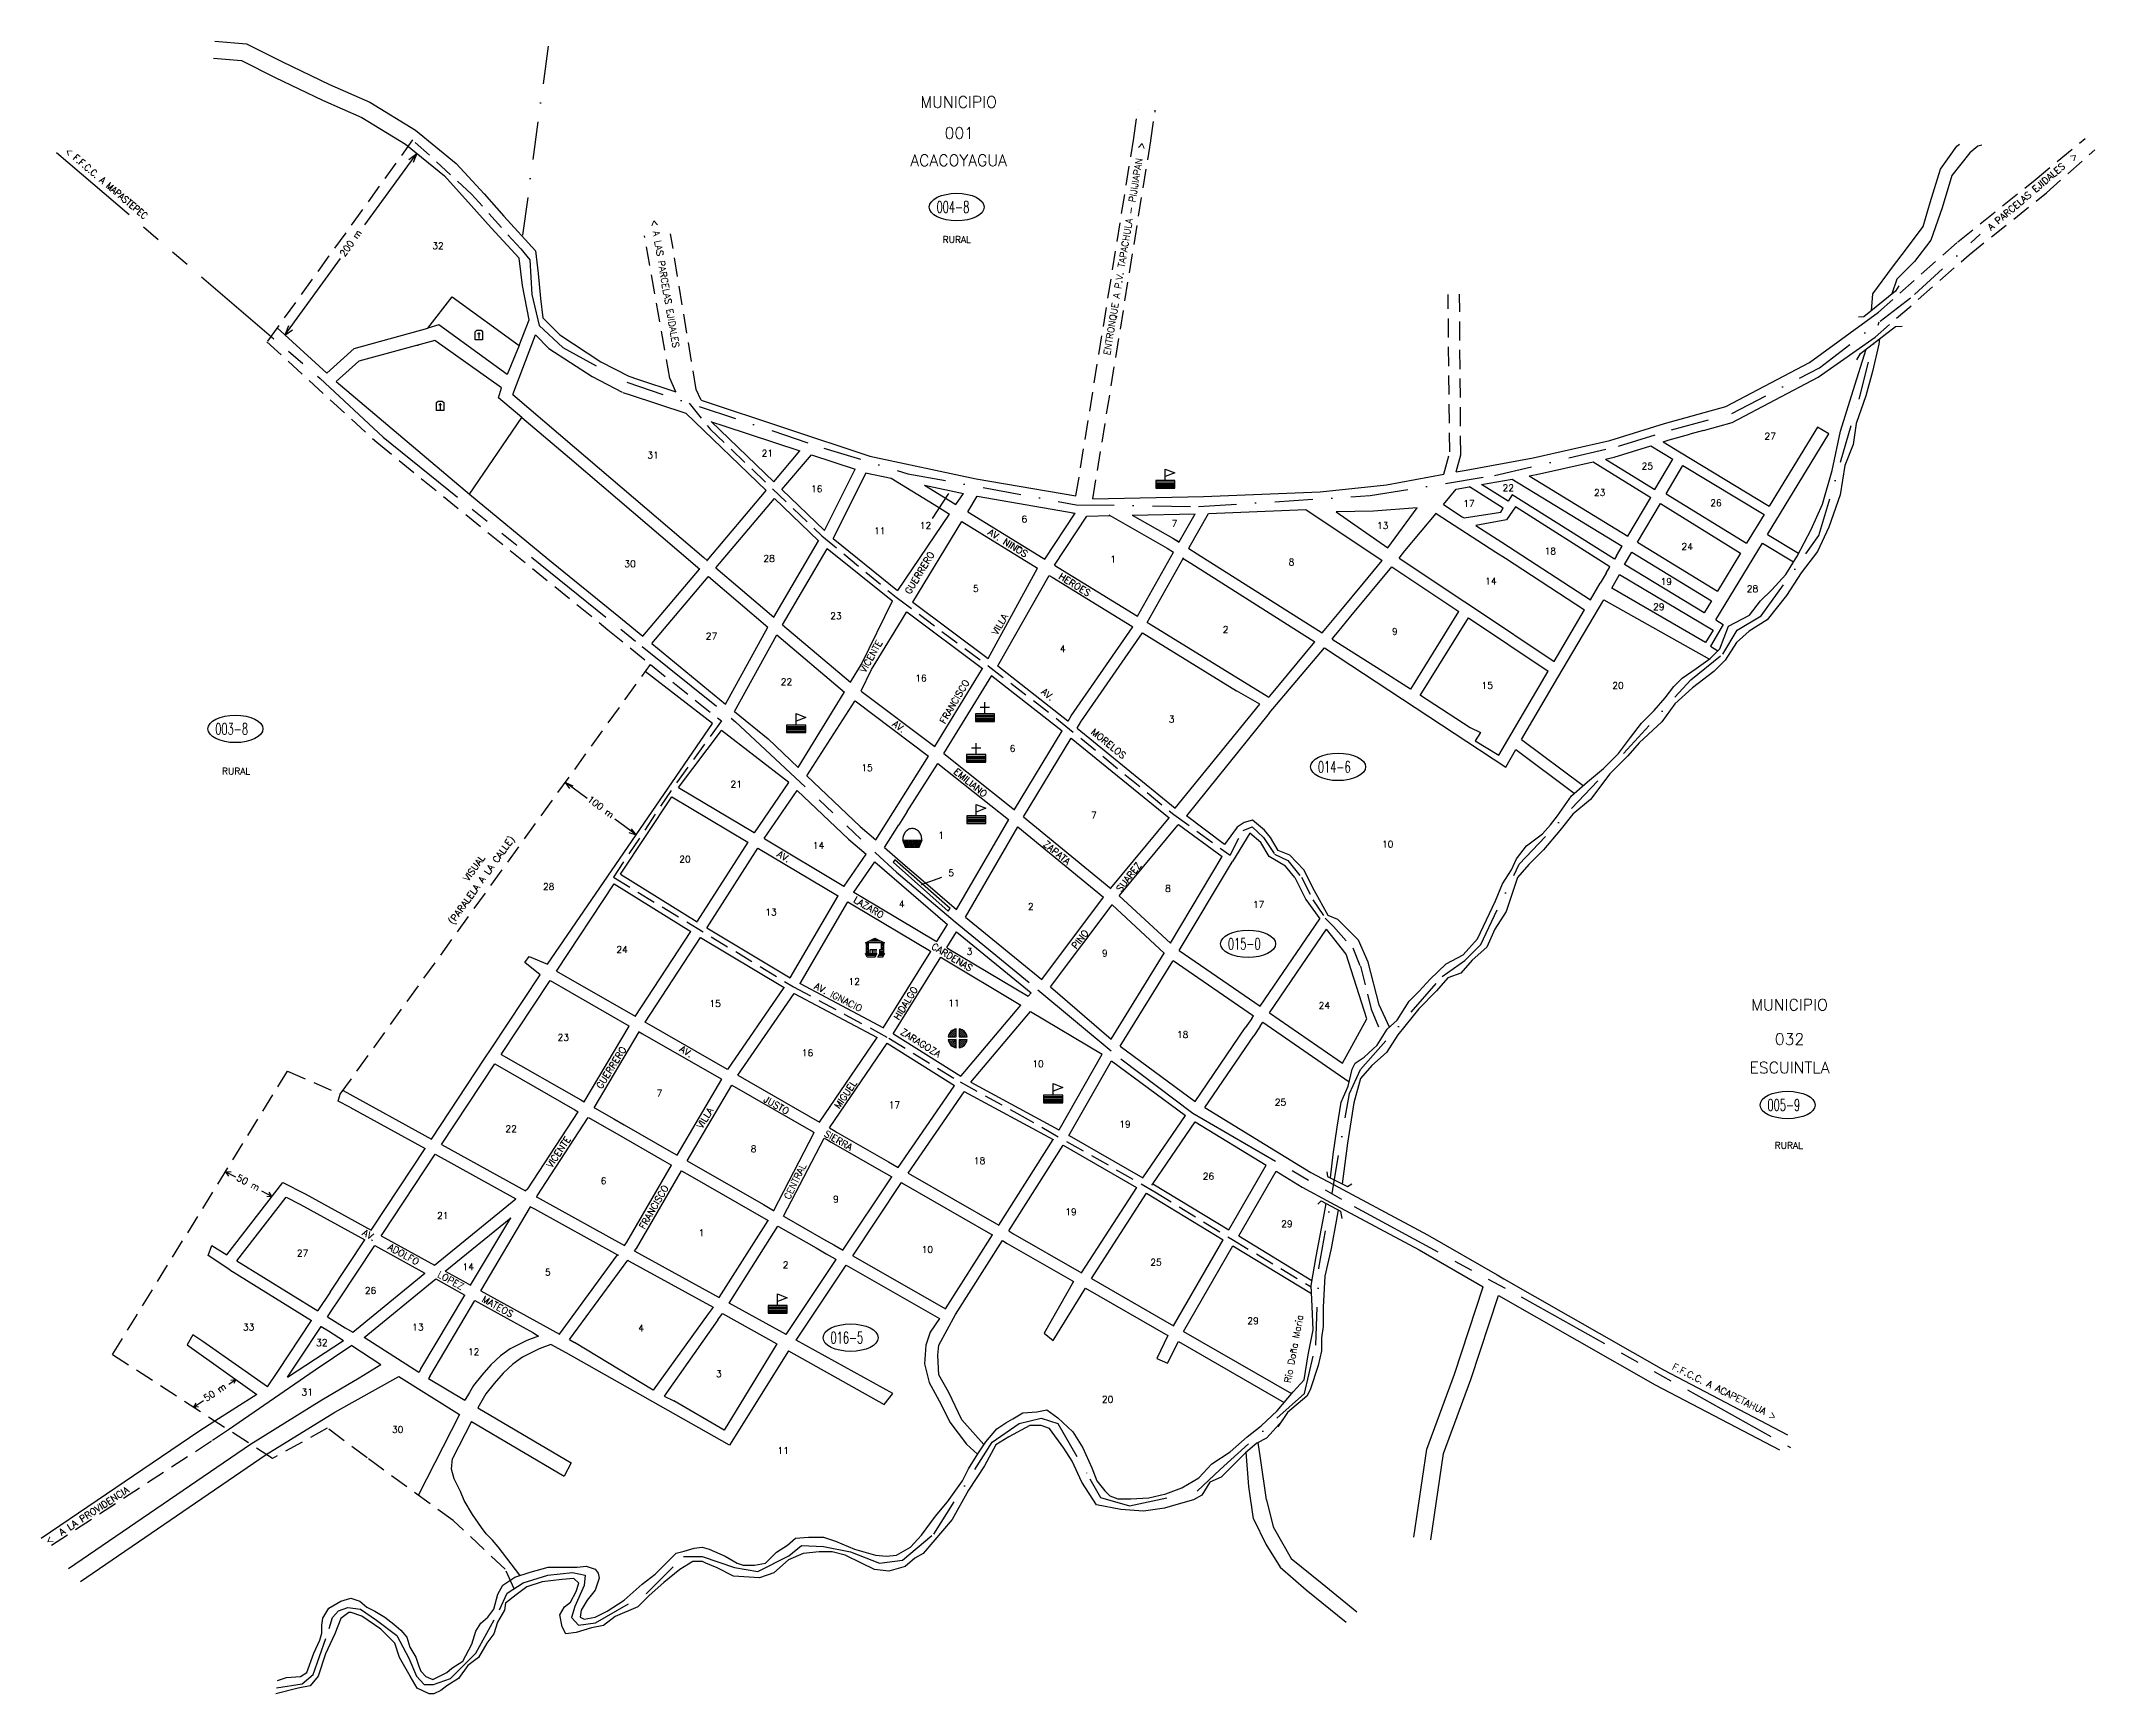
# Model space of a CAD drawing. Extents: x 528413 to 530566, y 1692278 to 1694011.
import ezdxf
from ezdxf.enums import TextEntityAlignment as Align

# ---------------------------------------------------------------- set-up
doc = ezdxf.new("R2010")
doc.units = 0
doc.header["$LTSCALE"] = 80
doc.header["$MEASUREMENT"] = 0
for name, pattern in [('DASHDOT', [1, 0.5, -0.25, 0, -0.25]), ('HIDDEN', [0.375, 0.25, -0.125]), ('PHANTOM', [2.5, 1.25, -0.25, 0.25, -0.25, 0.25, -0.25])]:
    doc.linetypes.add(name, pattern=pattern)
doc.layers.get('0').update_dxf_attribs({"linetype": 'CONTINUOUS'})
for name, color, linetype in [('4', 9, 'CONTINUOUS'), ('6', 10, 'CONTINUOUS'), ('9', 5, 'CONTINUOUS'), ('A', 3, 'CONTINUOUS'), ('C', 1, 'CONTINUOUS'), ('D', 6, 'CONTINUOUS'), ('E', 2, 'CONTINUOUS'), ('F', 15, 'CONTINUOUS'), ('I', 11, 'CONTINUOUS'), ('L', 14, 'CONTINUOUS'), ('M', 10, 'CONTINUOUS')]:
    doc.layers.add(name, color=color, linetype=linetype)
doc.styles.add('ROMANS', font='ROMANS', dxfattribs={"height": 7})

msp = doc.modelspace()

# ---------------------------------------------------------------- texts
at = {"layer": '4', "color": 9, "style": 'ROMANS'}
for s, height, p in [('MUNICIPIO', 12, (529375.053079, 1693941.046982)), ('MUNICIPIO', 12, (529375.053079, 1693941.046982)), ('001', 12, (529375.745325, 1693908.491636)), ('001', 12, (529375.745325, 1693908.491636)), ('ACACOYAGUA', 12, (529375.053079, 1693879.844483)), ('ACACOYAGUA', 12, (529375.053079, 1693879.844483)), ('RURAL', 7, (529373.065572, 1693799.319655)), ('RURAL', 7, (529373.065572, 1693799.319655)), ('RURAL', 7, (528617.761277, 1693242.182255)), ('RURAL', 7, (528617.761277, 1693242.182255)), ('MUNICIPIO', 12, (530245.840982, 1692994.682337)), ('MUNICIPIO', 12, (530245.840982, 1692994.682337)), ('032', 12, (530245.840982, 1692958.677623)), ('032', 12, (530245.840982, 1692958.677623)), ('ESCUINTLA', 12, (530245.840982, 1692928.862012)), ('ESCUINTLA', 12, (530245.840982, 1692928.862012)), ('RURAL', 7, (530245.131812, 1692849.738558)), ('RURAL', 7, (530245.131812, 1692849.738558))]:
    msp.add_text(s, height=height, dxfattribs=at).set_placement(p, align=Align.CENTER)
at = {"layer": '4', "color": 9, "style": 'ROMANS', "width": 0.63}
for s, p in [('004-8', (529351.850188, 1693830.927143)), ('004-8', (529351.850188, 1693830.927143)), ('003-8', (528595.887288, 1693283.899213)), ('003-8', (528595.887288, 1693283.899213)), ('014-6', (529751.525148, 1693244.072178)), ('014-6', (529751.525148, 1693244.072178)), ('015-0', (529657.198173, 1693058.569695)), ('015-0', (529657.198173, 1693058.569695)), ('005-9', (530222.656103, 1692889.633452)), ('005-9', (530222.656103, 1692889.633452)), ('016-5', (529240.680374, 1692645.744741)), ('016-5', (529240.680374, 1692645.744741))]:
    msp.add_text(s, height=12, dxfattribs=at).set_placement(p)
at = {"layer": '9', "color": 5, "linetype": 'CONTINUOUS', "style": 'ROMANS'}
msp.add_text('Rio Doña Maria', height=7, rotation=79.505477, dxfattribs=at).set_placement((529723.066178, 1692603.83633))
msp.add_text('Rio Doña Maria', height=7, rotation=79.505477, dxfattribs=at).set_placement((529723.066178, 1692603.83633))
at = {"layer": 'C', "color": 1, "linetype": 'CONTINUOUS', "style": 'ROMANS'}
for s, p in [('32', (528829.385342, 1693792.857988)), ('32', (528829.385342, 1693792.857988)), ('27', (530225.54354, 1693593.075547)), ('27', (530225.54354, 1693593.075547)), ('31', (529054.678048, 1693573.429248)), ('31', (529054.678048, 1693573.429248)), ('21', (529174.514597, 1693575.345654)), ('21', (529174.514597, 1693575.345654)), ('25', (530096.776672, 1693561.930792)), ('25', (530096.776672, 1693561.930792)), ('16', (529226.283989, 1693537.975696)), ('16', (529226.283989, 1693537.975696)), ('22', (529951.05543, 1693538.933892)), ('22', (529951.05543, 1693538.933892)), ('23', (530046.924671, 1693534.142875)), ('23', (530046.924671, 1693534.142875)), ('26', (530168.754556, 1693523.280882)), ('26', (530168.754556, 1693523.280882)), ('6', (529443.907157, 1693506.354959)), ('6', (529443.907157, 1693506.354959)), ('7', (529601.132712, 1693501.563938)), ('7', (529601.132712, 1693501.563938)), ('17', (529909.831656, 1693522.644423)), ('17', (529909.831656, 1693522.644423)), ('11', (529292.433761, 1693493.898306)), ('11', (529292.433761, 1693493.898306)), ('12', (529340.368385, 1693499.647527)), ('12', (529340.368385, 1693499.647527)), ('13', (529819.342841, 1693499.471526)), ('13', (529819.342841, 1693499.471526)), ('30', (529030.710739, 1693459.402958)), ('30', (529030.710739, 1693459.402958)), ('28', (529176.431981, 1693465.152184)), ('28', (529176.431981, 1693465.152184)), ('1', (529536.900318, 1693464.193979)), ('1', (529536.900318, 1693464.193979)), ('8', (529723.845334, 1693461.319364)), ('8', (529723.845334, 1693461.319364)), ('18', (529995.155278, 1693472.817811)), ('18', (529995.155278, 1693472.817811)), ('24', (530138.581896, 1693477.51089)), ('24', (530138.581896, 1693477.51089)), ('14', (529932.840275, 1693441.197075)), ('14', (529932.840275, 1693441.197075)), ('19', (530116.642349, 1693440.767581)), ('19', (530116.642349, 1693440.767581)), ('5', (529393.09646, 1693433.531447)), ('5', (529393.09646, 1693433.531447)), ('28', (530207.039861, 1693433.292422)), ('28', (530207.039861, 1693433.292422)), ('23', (529246.416529, 1693404.785321)), ('23', (529246.416529, 1693404.785321)), ('29', (530108.863036, 1693414.391651)), ('29', (530108.863036, 1693414.391651)), ('27', (529116.034362, 1693383.704831)), ('27', (529116.034362, 1693383.704831)), ('2', (529654.819482, 1693390.412258)), ('2', (529654.819482, 1693390.412258)), ('9', (529832.177576, 1693388.495848)), ('9', (529832.177576, 1693388.495848)), ('4', (529484.172236, 1693370.289973)), ('4', (529484.172236, 1693370.289973)), ('22', (529194.647143, 1693335.794625)), ('22', (529194.647143, 1693335.794625)), ('16', (529335.574921, 1693339.627441)), ('16', (529335.574921, 1693339.627441)), ('15', (529929.005506, 1693331.961805)), ('15', (529929.005506, 1693331.961805)), ('20', (530066.098515, 1693331.961805)), ('20', (530066.098515, 1693331.961805)), ('3', (529598.256638, 1693296.508256)), ('3', (529598.256638, 1693296.508256)), ('6', (529431.444155, 1693265.845724)), ('6', (529431.444155, 1693265.845724)), ('15', (529279.012076, 1693245.72344)), ('15', (529279.012076, 1693245.72344)), ('21', (529141.919061, 1693228.475766)), ('21', (529141.919061, 1693228.475766)), ('7', (529516.767784, 1693195.896824)), ('7', (529516.767784, 1693195.896824)), ('14', (529228.201379, 1693164.276091)), ('14', (529228.201379, 1693164.276091)), ('1', (529356.666155, 1693174.816334)), ('1', (529356.666155, 1693174.816334)), ('10', (529824.684128, 1693165.586289)), ('10', (529824.684128, 1693165.586289)), ('20', (529088.232291, 1693149.903024)), ('20', (529088.232291, 1693149.903024)), ('5', (529367.211779, 1693135.529965)), ('5', (529367.211779, 1693135.529965)), ('28', (528945.387128, 1693121.156906)), ('28', (528945.387128, 1693121.156906)), ('8', (529594.421869, 1693119.240496)), ('8', (529594.421869, 1693119.240496)), ('13', (529178.349372, 1693094.327186)), ('13', (529178.349372, 1693094.327186)), ('4', (529315.442387, 1693102.951027)), ('4', (529315.442387, 1693102.951027)), ('2', (529450.618011, 1693100.076412)), ('2', (529450.618011, 1693100.076412)), ('17', (529689.427793, 1693102.370693)), ('17', (529689.427793, 1693102.370693)), ('3', (529386.385623, 1693053.124411)), ('3', (529386.385623, 1693053.124411)), ('9', (529528.272096, 1693051.208006)), ('9', (529528.272096, 1693051.208006)), ('12', (529265.590379, 1693021.503674)), ('12', (529265.590379, 1693021.503674)), ('15', (529119.869143, 1692998.50677)), ('15', (529119.869143, 1692998.50677)), ('11', (529370.172851, 1692999.039129)), ('11', (529370.172851, 1692999.039129)), ('24', (529758.358266, 1692996.590369)), ('24', (529758.358266, 1692996.590369)), ('18', (529609.76095, 1692965.927828)), ('18', (529609.76095, 1692965.927828)), ('23', (528960.726204, 1692963.053217)), ('23', (528960.726204, 1692963.053217)), ('16', (529216.697073, 1692946.763748)), ('16', (529216.697073, 1692946.763748)), ('10', (529458.287549, 1692935.265301)), ('10', (529458.287549, 1692935.265301)), ('7', (529061.388903, 1692904.602764)), ('7', (529061.388903, 1692904.602764)), ('17', (529307.772849, 1692892.146111)), ('17', (529307.772849, 1692892.146111)), ('25', (529712.341033, 1692895.020727)), ('25', (529712.341033, 1692895.020727)), ('22', (528906.080738, 1692867.232806)), ('22', (528906.080738, 1692867.232806)), ('19', (529549.363325, 1692872.023827)), ('19', (529549.363325, 1692872.023827)), ('8', (529160.134217, 1692846.152316)), ('8', (529160.134217, 1692846.152316)), ('6', (529002.908674, 1692812.615173)), ('6', (529002.908674, 1692812.615173)), ('18', (529396.931241, 1692833.695663)), ('18', (529396.931241, 1692833.695663)), ('9', (529246.416535, 1692793.451089)), ('9', (529246.416535, 1692793.451089)), ('19', (529492.800475, 1692780.036231)), ('19', (529492.800475, 1692780.036231)), ('1', (529105.488751, 1692757.997536)), ('1', (529105.488751, 1692757.997536)), ('29', (529719.051882, 1692767.579578)), ('29', (529719.051882, 1692767.579578)), ('27', (528687.498881, 1692736.917051)), ('27', (528687.498881, 1692736.917051)), ('10', (529342.285769, 1692740.749862)), ('10', (529342.285769, 1692740.749862)), ('25', (529581.958867, 1692727.335004)), ('25', (529581.958867, 1692727.335004)), ('14', (528861.022201, 1692722.543987)), ('14', (528861.022201, 1692722.543987)), ('5', (528944.428439, 1692716.794761)), ('5', (528944.428439, 1692716.794761)), ('2', (529193.688453, 1692724.460393)), ('2', (529193.688453, 1692724.460393)), ('29', (529683.580261, 1692666.00994)), ('29', (529683.580261, 1692666.00994)), ('33', (528630.936025, 1692659.302514)), ('33', (528630.936025, 1692659.302514)), ('32', (528707.631421, 1692643.013045)), ('32', (528707.631421, 1692643.013045)), ('13', (528808.294119, 1692659.302518)), ('13', (528808.294119, 1692659.302518)), ('4', (529042.215058, 1692658.344313)), ('4', (529042.215058, 1692658.344313)), ('12', (528866.774354, 1692633.431007)), ('12', (528866.774354, 1692633.431007)), ('3', (529123.703912, 1692610.434111)), ('3', (529123.703912, 1692610.434111)), ('31', (528692.292339, 1692591.270023)), ('31', (528692.292339, 1692591.270023)), ('20', (529531.14817, 1692583.604387)), ('20', (529531.14817, 1692583.604387)), ('30', (528787.202885, 1692551.983654)), ('30', (528787.202885, 1692551.983654)), ('11', (529191.197236, 1692529.867093)), ('11', (529191.197236, 1692529.867093))]:
    msp.add_text(s, height=7, dxfattribs=at).set_placement(p, align=Align.CENTER)
for s, p in [('24', (529016.330365, 1693055.040809)), ('24', (529016.330365, 1693055.040809)), ('26', (529630.852179, 1692817.406194)), ('26', (529630.852179, 1692817.406194)), ('21', (528828.426659, 1692776.203419)), ('21', (528828.426659, 1692776.203419)), ('26', (528752.689964, 1692697.630677)), ('26', (528752.689964, 1692697.630677))]:
    msp.add_text(s, height=7, dxfattribs=at).set_placement(p)
at = {"layer": 'D', "color": 6, "style": 'ROMANS', "width": 0.9}
msp.add_text('< F.F.C.C. A MAPASTEPEC', height=7, rotation=319.741326, dxfattribs=at).set_placement((528437.92608, 1693894.340351))
msp.add_text('< F.F.C.C. A MAPASTEPEC', height=7, rotation=319.741326, dxfattribs=at).set_placement((528437.92608, 1693894.340351))
at = {"layer": 'D', "color": 6, "style": 'ROMANS'}
for s, rotation, p in [('ENTRONQUE A P.V. TAPACHULA - PIJIJIAPAN  >', 80.631245, (529533.743707, 1693681.289421)), ('ENTRONQUE A P.V. TAPACHULA - PIJIJIAPAN  >', 80.631245, (529533.743707, 1693681.289421)), ('A PARCELAS EJIDALES  >', 40.32397, (530457.014246, 1693811.927143)), ('A PARCELAS EJIDALES  >', 40.32397, (530457.014246, 1693811.927143)), ('< A LAS PARCELAS EJIDALES', 279.787617, (529052.407575, 1693823.193433)), ('< A LAS PARCELAS EJIDALES', 279.787617, (529052.407575, 1693823.193433)), ('AV. NINOS       HEROES', 328.048445, (529404.9791, 1693494.146363)), ('AV. NINOS       HEROES', 328.048445, (529404.9791, 1693494.146363)), ('GUERRERO', 58.610588, (529324.136765, 1693430.425027)), ('FRANCISCO          VILLA', 59.574963, (529360.672005, 1693294.575005)), ('FRANCISCO          VILLA', 59.574963, (529360.672005, 1693294.575005)), ('VICENTE ', 60.667028, (529277.283315, 1693348.187139)), ('AV.          MORELOS', 320.975438, (529460.895681, 1693327.69407)), ('AV.          MORELOS', 320.975438, (529460.895681, 1693327.69407)), ('(PARALELA A LA CALLE)', 54.340876, (528845.38049, 1693084.225677)), ('(PARALELA A LA CALLE)', 54.340876, (528845.38049, 1693084.225677)), ('VISUAL ', 54.340876, (528861.095849, 1693129.390223)), ('VISUAL ', 54.340876, (528861.095849, 1693129.390223)), ('AV.               LAZARO           CARDENAS', 329.13195, (529184.014718, 1693156.603306)), ('AV.               LAZARO           CARDENAS', 329.13195, (529184.014718, 1693156.603306)), ('PINO          SUAREZ', 51.948549, (529498.285694, 1693058.514115)), ('PINO          SUAREZ', 51.948549, (529498.285694, 1693058.514115)), ('AV.', 327.976284, (529081.876607, 1692952.422115)), ('AV.', 327.976284, (529081.876607, 1692952.422115)), ('JUSTO        SIERRA', 330.398293, (529169.837561, 1692899.521648)), ('F.F.C.C. A ACAPETAHUA >', 333.537072, (530122.26746, 1692618.860436)), ('F.F.C.C. A ACAPETAHUA >', 333.537072, (530122.26746, 1692618.860436)), ('<  A LA PROVIDENCIA', 33.096443, (528420.963122, 1692434.721715)), ('<  A LA PROVIDENCIA', 33.096443, (528420.963122, 1692434.721715))]:
    msp.add_text(s, height=7, rotation=rotation, dxfattribs=at).set_placement(p)
at = {"layer": 'D', "linetype": 'CONTINUOUS', "style": 'ROMANS'}
for s, rotation, p in [('200 m', 54.514413, (528731.44698, 1693784.243441)), ('200 m', 54.514413, (528731.44698, 1693784.243441)), ('AV.', 323.241382, (529304.932173, 1693293.656291)), ('AV.', 323.241382, (529304.932173, 1693293.656291)), ('EMILIANO', 320.982185, (529369.230036, 1693243.844323)), ('EMILIANO', 320.982185, (529369.230036, 1693243.844323)), ('100 m', 323.320673, (528985.164582, 1693214.81166)), ('100 m', 323.320673, (528985.164582, 1693214.81166)), ('ZAPATA', 320.754793, (529462.863795, 1693167.921247)), ('ZAPATA', 320.754793, (529462.863795, 1693167.921247)), ('AV. IGNACIO', 332.958193, (529223.054102, 1693017.847455)), ('AV. IGNACIO', 332.958193, (529223.054102, 1693017.847455)), ('HIDALGO', 58.396958, (529312.381971, 1692984.067182)), ('HIDALGO', 58.396958, (529312.381971, 1692984.067182)), ('ZARAGOZA', 327.845393, (529313.309094, 1692970.404872)), ('ZARAGOZA', 327.845393, (529313.309094, 1692970.404872)), (' MIGUEL', 55.627101, (529247.263349, 1692887.099634)), (' MIGUEL', 55.627101, (529247.263349, 1692887.099634)), ('50 m', 332.684962, (528617.439264, 1692817.092681)), ('50 m', 332.684962, (528617.439264, 1692817.092681)), ('CENTRAL', 63.867095, (529197.863013, 1692795.968097)), ('CENTRAL', 63.867095, (529197.863013, 1692795.968097)), ('50 m', 33.680043, (528586.710927, 1692584.530129)), ('50 m', 33.680043, (528586.710927, 1692584.530129))]:
    msp.add_text(s, height=7, rotation=rotation, dxfattribs=at).set_placement(p)
at = {"layer": 'D', "color": 6, "linetype": 'HIDDEN', "style": 'ROMANS'}
for s, rotation, p in [('GUERRERO', 58, (529013.954925, 1692932.961715)), ('GUERRERO', 58, (529013.954925, 1692932.961715)), ('VILLA', 58, (529112.248382, 1692880.12493)), ('VILLA', 58, (529112.248382, 1692880.12493)), ('VICENTE', 56.191712, (528958.694536, 1692844.366099)), ('VICENTE', 56.191712, (528958.694536, 1692844.366099)), ('FRANCISCO', 60, (529058.558674, 1692786.834994)), ('FRANCISCO', 60, (529058.558674, 1692786.834994)), ('AV.   ADOLFO    LOPEZ    MATEOS', 330.957777, (528827.575628, 1692716.151478)), ('AV.   ADOLFO    LOPEZ    MATEOS', 330.957777, (528827.575628, 1692716.151478))]:
    msp.add_text(s, height=7, rotation=rotation, dxfattribs=at).set_placement(p, align=Align.CENTER)

# ---------------------------------------------------------------- blocks, each defined once
blk = doc.blocks.new('ELL')
blk.add_circle((0, 0), 1)
blk = doc.blocks.new('IGL')
for p, q in [((-5, 5), (5, 5)), ((0, -2), (0, 10)), ((-10, -3.5), (10, -3.5)), ((-10, -5), (10, -5)), ((-10, -6.5), (10, -6.5)), ((-10, -8), (10, -8)), ((-10, -9.5), (10, -9.5))]:
    blk.add_line(p, q)
blk.add_lwpolyline([(-10, -2), (-10, -10), (10, -10), (10, -2)], close=True)
blk = doc.blocks.new('ESC')
for p, q in [((0, -2), (0, 10)), ((0, 10), (10, 6)), ((10, 6), (0, 2)), ((-10, -3.5), (10, -3.5)), ((-10, -5), (10, -5)), ((-10, -6.5), (10, -6.5)), ((-10, -8), (10, -8)), ((-10, -9.5), (10, -9.5))]:
    blk.add_line(p, q)
blk.add_lwpolyline([(-10, -2), (-10, -10), (10, -10), (10, -2)], close=True)
blk = doc.blocks.new('SME')
for p, q in [((-9.88686, 1.5), (-1.498153, 1.506218)), ((-9.650157, 2.621921), (-2.621921, 9.650157)), ((-8.64984, 1.500917), (-1.499727, 8.65103)), ((-6.526947, 1.50249), (-1.49926, 6.530177)), ((-4.404053, 1.504064), (-1.498793, 4.409324)), ((-2.281159, 1.505637), (-1.498325, 2.288471)), ((-1.498153, 1.506218), (-1.5, 9.88686)), ((1.5, 9.88686), (1.524648, 1.506218)), ((1.507269, 7.415385), (3.47039, 9.378507)), ((1.513489, 5.300286), (4.919461, 8.706257)), ((1.51971, 3.185186), (6.189124, 7.8546)), ((1.524648, 1.506218), (9.88686, 1.5)), ((1.961737, 1.505893), (7.295316, 6.839471)), ((4.081481, 1.504317), (8.241248, 5.664083)), ((6.201226, 1.50274), (9.018655, 4.32017)), ((8.32097, 1.501164), (9.604462, 2.784657)), ((-1.498153, -1.433517), (-9.88686, -1.5)), ((-9.835546, -1.806109), (-9.526582, -1.497145)), ((-9.378507, -3.47039), (-7.388315, -1.480198)), ((-8.706257, -4.919461), (-5.250048, -1.463252)), ((-7.8546, -6.189124), (-3.111781, -1.446305)), ((-6.839471, -7.295316), (-1.498267, -1.954111)), ((-5.664083, -8.241248), (-1.49873, -4.075895)), ((-4.32017, -9.018655), (-1.499194, -6.197679)), ((-2.784656, -9.604462), (-1.499657, -8.319463)), ((-1.5, -9.88686), (-1.498153, -1.433517)), ((1.524648, -1.433517), (1.5, -9.88686)), ((1.500949, -9.561497), (9.565005, -1.497441)), ((1.507152, -7.433974), (7.460417, -1.480709)), ((1.513356, -5.30645), (5.355829, -1.463976)), ((1.519559, -3.178927), (3.251241, -1.447244)), ((9.88686, -1.5), (1.524648, -1.433517)), ((4.033158, -9.150609), (9.150609, -4.033158))]:
    blk.add_line(p, q)
for start, end in [(98.626927, 171.373073), (8.626927, 81.373073), (188.626927, 261.373073), (278.626927, 351.373073)]:
    blk.add_arc((0, 0), 10, start, end)
blk = doc.blocks.new('PLZ')
for p, q in [((-9, 5.5), (9, 5.5)), ((-9, 4), (-7, 4)), ((-9, 2.5), (-7, 2.5)), ((-9, 1), (-7, 1)), ((-6, 7), (6, 7)), ((-3, 8.5), (3, 8.5)), ((7, 4), (9, 4)), ((7, 2.5), (9, 2.5)), ((7, 1), (9, 1)), ((-9.75, -6.5), (1.75, -6.5)), ((-9, -0.5), (-7, -0.5)), ((-9, -2), (-7, -2)), ((-9, -3.5), (-7, -3.5)), ((-9, -5), (-7, -5)), ((-9, -8), (1, -8)), ((-8.25, -9.5), (0.25, -9.5)), ((-5, -2), (2, -2)), ((-5, -6), (-5, -2)), ((-3, -2), (-3, -6)), ((-1, -2), (-1, -6)), ((1, -2), (1, -6)), ((3.25, -9.5), (8.25, -9.5)), ((4, -8), (9, -8)), ((4.75, -6.5), (9.75, -6.5)), ((5, -3.5), (9, -3.5)), ((5, -5), (9, -5)), ((7, -0.5), (9, -0.5)), ((7, -2), (9, -2))]:
    blk.add_line(p, q)
blk.add_lwpolyline([(0, 10), (10, 5), (9, 5), (9, -6), (10, -6), (8, -10), (3, -10), (5, -6), (5, -2), (7, -2), (7, 5), (-7, 5), (-7, -6), (2, -6), (0, -10), (-8, -10), (-10, -6), (-9, -6), (-9, 5), (-10, 5)], close=True)
blk = doc.blocks.new('CEM')
at = {"layer": 'A'}
for p, q in [((-3.774444, 3.46086), (-2.150444, 5.05986)), ((-3.774444, -4.94014), (-3.774444, 3.46086)), ((-2.150444, 5.05986), (2.290556, 5.05986)), ((-1.312444, 1.50686), (1.402556, 1.50686)), ((0.057556, 2.77586), (0.057556, -3.67114)), ((2.290556, 5.05986), (3.889556, 3.46086)), ((3.889556, 3.46086), (3.889556, -4.94014)), ((3.889556, -4.94014), (-3.774444, -4.94014))]:
    blk.add_line(p, q, dxfattribs=at)
blk = doc.blocks.new('MERK')
at = {"layer": 'A', "color": 3}
for p, q in [((-10.097289, -1.364641), (-10.070555, 1.301892)), ((-8.637465, -5.379478), (-8.570631, 1.286854)), ((-7.150907, -6.727782), (-7.070706, 1.271816)), ((-5.650983, -6.742819), (-5.570782, 1.256779)), ((-4.151058, -6.757857), (-4.070857, 1.241741)), ((-2.651134, -6.772895), (-2.570932, 1.226703)), ((-1.151209, -6.787932), (-1.071008, 1.211666)), ((0.348716, -6.80297), (0.428917, 1.196628)), ((1.84864, -6.818008), (1.928842, 1.18159)), ((3.348565, -6.833046), (3.428766, 1.166552)), ((4.84849, -6.848083), (4.928691, 1.151515)), ((6.361781, -5.529855), (6.428615, 1.136477)), ((7.901806, -1.545094), (7.92854, 1.121439)), ((-10.523071, -0.193647), (8.35098, -0.382871)), ((-9.975637, -1.69921), (7.773471, -1.877157)), ((-9.428203, -3.204774), (7.195961, -3.371442)), ((-8.880769, -4.710338), (6.618452, -4.865728)), ((-8.333335, -6.215902), (6.040942, -6.360013))]:
    blk.add_line(p, q, dxfattribs=at)
for points in [[(-0.950706, 13.211062, 0.115836), (-4.691005, 12.372225, 0.104065), (-8.056654, 9.767409, 0.09084), (-10.23757, 5.989795, 0.083285), (-11.070505, 1.311917, 0.083285)], [(8.92849, 1.111414, 0.083285), (8.18951, 5.805051, 0.09084), (6.084771, 9.625632, 0.104065), (2.772025, 12.297404, 0.115836), (-0.950706, 13.211062, 0.115836)]]:
    blk.add_lwpolyline(points, format="xyb", dxfattribs=at)
blk.add_lwpolyline([(-11.070505, 1.311917), (8.92849, 1.111414), (5.848439, -6.858109), (-8.150857, -6.717756)], close=True, dxfattribs=at)
blk = doc.blocks.new('MER')
at = {"layer": 'A', "linetype": 'CONTINUOUS'}
blk.add_blockref('MERK', (529327.505163, 1693172.075127), dxfattribs=at)

# ---------------------------------------------------------------- linework, layer by layer
at = {"layer": '4', "color": 9, "linetype": 'HIDDEN'}
for p, q in [((528688.94, 1693749.38), (528688.94, 1693749.38)), ((528688.94, 1693749.38), (528688.94, 1693749.38)), ((529092.671403, 1693631.282794), (529114.927403, 1693603.815468)), ((529092.671403, 1693631.282794), (529114.927403, 1693603.815468)), ((529114.927403, 1693603.815468), (529231.504627, 1693492.376247)), ((529114.927403, 1693603.815468), (529231.504627, 1693492.376247)), ((529231.504627, 1693492.376247), (529309.504358, 1693427.974503)), ((529231.504627, 1693492.376247), (529309.504358, 1693427.974503)), ((529309.504358, 1693427.974503), (529405.817072, 1693356.115713)), ((529309.504358, 1693427.974503), (529405.817072, 1693356.115713)), ((529405.817072, 1693356.115713), (529479.747257, 1693299.171011)), ((529405.817072, 1693356.115713), (529479.747257, 1693299.171011)), ((529479.747257, 1693299.171011), (529600.477281, 1693200.195697)), ((529479.747257, 1693299.171011), (529600.477281, 1693200.195697)), ((529600.477281, 1693200.195697), (529659.485777, 1693157.487171)), ((529600.477281, 1693200.195697), (529659.485777, 1693157.487171)), ((528671.75, 1692931.13), (528671.75, 1692931.13)), ((528671.75, 1692931.13), (528671.75, 1692931.13)), ((528726.94, 1692906.88), (528726.94, 1692906.88)), ((528726.94, 1692906.88), (528726.94, 1692906.88)), ((528488.19, 1692634), (528488.19, 1692634)), ((528488.19, 1692634), (528488.19, 1692634)), ((528713.38, 1692557), (528713.38, 1692557)), ((528713.38, 1692557), (528713.38, 1692557)), ((528656.06, 1692525), (528656.06, 1692525)), ((528656.06, 1692525), (528656.06, 1692525)), ((528845.31, 1692460), (528845.31, 1692460)), ((528845.31, 1692460), (528845.31, 1692460)), ((528899.88, 1692409.13), (528899.88, 1692409.13)), ((528899.88, 1692409.13), (528899.88, 1692409.13))]:
    msp.add_line(p, q, dxfattribs=at)
for points in [[(528916.110993, 1693793.050773), (528864.44565, 1693850.509512), (528802.808247, 1693907.315235), (528650.107029, 1693695.518677), (528765.248, 1693590.296), (529007.53, 1693393.862), (529051.974936, 1693357.371497), (529126.358249, 1693298.248657), (529073.630167, 1693225.425145), (529013.232542, 1693134.395755), (529202.094943, 1693019.411263), (529255.781714, 1692990.665137), (529301.798947, 1692965.751832), (529376.576958, 1692919.758032), (529436.015882, 1692887.179089), (529580.778435, 1692804.773536), (529661.308594, 1692754.946924), (529744.478886, 1692705.109082)], [(528916.110993, 1693793.050773), (528864.44565, 1693850.509512), (528802.808247, 1693907.315235), (528650.107029, 1693695.518677), (528765.248, 1693590.296), (529007.53, 1693393.862), (529051.974936, 1693357.371497), (529126.358249, 1693298.248657), (529073.630167, 1693225.425145), (529013.232542, 1693134.395755), (529202.094943, 1693019.411263), (529255.781714, 1692990.665137), (529301.798947, 1692965.751832), (529376.576958, 1692919.758032), (529436.015882, 1692887.179089), (529580.778435, 1692804.773536), (529661.308594, 1692754.946924), (529744.478886, 1692705.109082)], [(528909.050821, 1692388.622844), (528899.88, 1692409.13), (528845.31, 1692460), (528755, 1692525.75), (528755, 1692525.75), (528713.38, 1692557), (528656.06, 1692525), (528488.19, 1692634), (528671.75, 1692931.13), (528726.94, 1692906.88), (529051.974936, 1693357.371497)], [(528909.050821, 1692388.622844), (528899.88, 1692409.13), (528845.31, 1692460), (528755, 1692525.75), (528755, 1692525.75), (528713.38, 1692557), (528656.06, 1692525), (528488.19, 1692634), (528671.75, 1692931.13), (528726.94, 1692906.88), (529051.974936, 1693357.371497)], [(529659.485777, 1693157.487171), (529673.132465, 1693183.35542), (529682.536784, 1693187.383789), (529694.628047, 1693175.970079), (529706.047572, 1693158.513816), (529720.154047, 1693151.799869), (529734.260522, 1693134.343605), (529746.351785, 1693110.844792), (529759.114785, 1693091.374344), (529767.84736, 1693082.646213), (529787.999467, 1693060.490187), (529796.060311, 1693041.019739), (529807.479836, 1692996.036293), (529819.180504, 1692967.150524)], [(529659.485777, 1693157.487171), (529673.132465, 1693183.35542), (529682.536784, 1693187.383789), (529694.628047, 1693175.970079), (529706.047572, 1693158.513816), (529720.154047, 1693151.799869), (529734.260522, 1693134.343605), (529746.351785, 1693110.844792), (529759.114785, 1693091.374344), (529767.84736, 1693082.646213), (529787.999467, 1693060.490187), (529796.060311, 1693041.019739), (529807.479836, 1692996.036293), (529819.180504, 1692967.150524)]]:
    msp.add_lwpolyline(points, dxfattribs=at)
at = {"layer": '6'}
for p, q in [((528595.558, 1694010.894), (528628.583, 1694008.055)), ((528628.583, 1694008.055), (528666.519, 1693988.963)), ((528594.017, 1693992.96), (528623.587, 1693990.418)), ((528623.587, 1693990.418), (528658.598, 1693972.798)), ((528666.519, 1693988.963), (528715.815, 1693965.455)), ((528658.598, 1693972.798), (528708.31, 1693949.091)), ((528715.815, 1693965.455), (528757.944, 1693946.892)), ((528708.31, 1693949.091), (528749.563, 1693930.915)), ((528757.944, 1693946.892), (528805.862, 1693917.437)), ((528749.563, 1693930.915), (528795.408, 1693902.734)), ((528805.862, 1693917.437), (528848.491, 1693882.616)), ((528848.491, 1693882.616), (528877.596, 1693850.698)), ((528877.596, 1693850.698), (528898.394, 1693827.177)), ((528898.394, 1693827.177), (528931.506, 1693791.117)), ((528931.506, 1693791.117), (528934.424, 1693767.264)), ((528934.424, 1693767.264), (528936.971, 1693741.109)), ((528936.971, 1693741.109), (528939.172, 1693720.812)), ((530266.597, 1693673.942), (530339.004702, 1693726.88751)), ((528939.172, 1693720.812), (528957.088, 1693702.802)), ((528939.172, 1693720.812), (528957.088, 1693702.802)), ((528957.088, 1693702.802), (529000.2, 1693674.747)), ((529000.2, 1693674.747), (529029.435, 1693659.491)), ((529029.435, 1693659.491), (529038.338, 1693656.542)), ((529029.435, 1693659.491), (529038.338, 1693656.542)), ((530179.151, 1693627.939), (530266.597, 1693673.942)), ((529038.338, 1693656.542), (529078.542227, 1693643.224323)), ((529105.27987, 1693634.367461), (529282.096, 1693575.797)), ((530114.665, 1693610.064), (530179.151, 1693627.939)), ((530057.445, 1693592.022), (530114.665, 1693610.064)), ((529282.096, 1693575.797), (529393.553, 1693552.165)), ((529282.096, 1693575.797), (529393.553, 1693552.165)), ((529906.771, 1693561.265), (529977.078, 1693574.095)), ((529977.078, 1693574.095), (530057.445, 1693592.022)), ((529393.553, 1693552.165), (529498.028, 1693534.102)), ((529823.574, 1693545.89), (529883.380302, 1693556.942344)), ((529896.477803, 1693559.362793), (529906.771, 1693561.265)), ((529896.477803, 1693559.362793), (529906.771, 1693561.265)), ((529515.766, 1693531.035), (529515.787, 1693531.165)), ((529515.766, 1693531.035), (529515.787, 1693531.165)), ((529515.787, 1693531.165), (529631.535, 1693533.435)), ((529631.535, 1693533.435), (529753.759, 1693538.317)), ((529753.759, 1693538.317), (529823.574, 1693545.89)), ((529767.917504, 1692812.210777), (529866.328, 1692759.535)), ((529767.917504, 1692812.210777), (529866.328, 1692759.535)), ((529764.664506, 1692793.536037), (529857.593, 1692743.794)), ((529764.664506, 1692793.536037), (529857.593, 1692743.794)), ((529866.328, 1692759.535), (529939.368, 1692717.545)), ((529866.328, 1692759.535), (529939.368, 1692717.545)), ((529857.593, 1692743.794), (529924.778, 1692705.17)), ((529857.593, 1692743.794), (529924.778, 1692705.17)), ((529939.368, 1692717.545), (529946.445, 1692713.506)), ((529939.368, 1692717.545), (529946.445, 1692713.506)), ((529946.445, 1692713.506), (530113.736, 1692618.047)), ((529946.445, 1692713.506), (530113.736, 1692618.047)), ((529894.831, 1692613.648), (529924.778, 1692705.17)), ((529894.831, 1692613.648), (529924.778, 1692705.17)), ((529911.833, 1692607.726), (529940.719, 1692696.006)), ((529911.833, 1692607.726), (529940.719, 1692696.006)), ((529940.719, 1692696.006), (529940.731, 1692696.043)), ((529940.719, 1692696.006), (529940.731, 1692696.043)), ((529940.731, 1692696.043), (530105.1, 1692602.251)), ((529940.731, 1692696.043), (530105.1, 1692602.251)), ((529865.663, 1692534.734), (529894.831, 1692613.648)), ((529865.663, 1692534.734), (529894.831, 1692613.648)), ((529883.203, 1692530.269), (529911.833, 1692607.726)), ((529883.203, 1692530.269), (529911.833, 1692607.726)), ((530113.736, 1692618.047), (530243.848, 1692549.958)), ((530113.736, 1692618.047), (530243.848, 1692549.958)), ((530105.1, 1692602.251), (530235.502, 1692534.009)), ((530105.1, 1692602.251), (530235.502, 1692534.009)), ((528442.239097, 1692409.682111), (528632.854419, 1692540.067661)), ((528442.239097, 1692409.682111), (528632.854419, 1692540.067661)), ((529852.245, 1692442.528), (529865.663, 1692534.734)), ((529852.245, 1692442.528), (529865.663, 1692534.734)), ((529870.057, 1692439.936), (529883.203, 1692530.269)), ((529870.057, 1692439.936), (529883.203, 1692530.269))]:
    msp.add_line(p, q, dxfattribs=at)
at = {"layer": '6', "linetype": 'HIDDEN'}
for p, q in [((529558.691, 1693909.456), (529563.066608, 1693939.276456)), ((529558.691, 1693909.456), (529563.066608, 1693939.276456)), ((529576.481, 1693906.713), (529581.14682, 1693938.510646)), ((529576.481, 1693906.713), (529581.14682, 1693938.510646)), ((529498.028, 1693534.102), (529558.691, 1693909.456)), ((529515.787, 1693531.165), (529576.481, 1693906.713)), ((530503.397, 1693865.557), (530555.727829, 1693908.930852)), ((530514.996, 1693851.786), (530565.903335, 1693896.800068)), ((530422.357, 1693800.551), (530503.397, 1693865.557)), ((530433.957, 1693786.78), (530514.996, 1693851.786)), ((530339.004702, 1693726.88751), (530422.357, 1693800.551)), ((530335.564725, 1693700.506499), (530433.957, 1693786.78)), ((528591.87723, 1692543.17131), (528422.298835, 1692432.496365)), ((528591.87723, 1692543.17131), (528422.298835, 1692432.496365))]:
    msp.add_line(p, q, dxfattribs=at)
at = {"layer": '6', "color": 10, "linetype": 'HIDDEN'}
for p, q in [((529889.736281, 1693580.261385), (529887.999104, 1693745.390799)), ((529901.313921, 1693577.105713), (529899.99844, 1693745.517033)), ((529883.380302, 1693556.942344), (529889.736281, 1693580.261385)), ((529896.477803, 1693559.362793), (529901.313921, 1693577.105713))]:
    msp.add_line(p, q, dxfattribs=at)
at = {"layer": '6', "linetype": 'CONTINUOUS'}
for p, q in [((528578.637785, 1692553.30343), (528413.394067, 1692441.397761)), ((528578.637785, 1692553.30343), (528413.394067, 1692441.397761)), ((528454.557217, 1692396.29995), (528649.210424, 1692529.447512)), ((528454.557217, 1692396.29995), (528649.210424, 1692529.447512))]:
    msp.add_line(p, q, dxfattribs=at)
at = {"layer": '6', "color": 10}
for p, q in [((529697.81, 1692481.75), (529704.63, 1692453.5)), ((529697.81, 1692481.75), (529704.63, 1692453.5)), ((529684.06, 1692462), (529696.88, 1692435.25)), ((529684.06, 1692462), (529696.88, 1692435.25)), ((529704.63, 1692453.5), (529704.63, 1692453.5)), ((529704.63, 1692453.5), (529723.38, 1692420.38)), ((529704.63, 1692453.5), (529704.63, 1692453.5)), ((529704.63, 1692453.5), (529723.38, 1692420.38)), ((529696.88, 1692435.25), (529696.88, 1692435.25)), ((529696.88, 1692435.25), (529712, 1692411.13)), ((529696.88, 1692435.25), (529696.88, 1692435.25)), ((529696.88, 1692435.25), (529712, 1692411.13)), ((529712, 1692411.13), (529712, 1692411.13)), ((529712, 1692411.13), (529739.13, 1692387.5)), ((529712, 1692411.13), (529712, 1692411.13)), ((529712, 1692411.13), (529739.13, 1692387.5)), ((529723.38, 1692420.38), (529723.38, 1692420.38)), ((529723.38, 1692420.38), (529756.06, 1692394.13)), ((529723.38, 1692420.38), (529723.38, 1692420.38)), ((529723.38, 1692420.38), (529756.06, 1692394.13)), ((529756.06, 1692394.13), (529756.06, 1692394.13)), ((529756.06, 1692394.13), (529792.44, 1692364.5)), ((529756.06, 1692394.13), (529756.06, 1692394.13)), ((529756.06, 1692394.13), (529792.44, 1692364.5)), ((529739.13, 1692387.5), (529739.13, 1692387.5)), ((529739.13, 1692387.5), (529781.06, 1692353.38)), ((529739.13, 1692387.5), (529739.13, 1692387.5)), ((529739.13, 1692387.5), (529781.06, 1692353.38))]:
    msp.add_line(p, q, dxfattribs=at)
at = {"layer": '6', "linetype": 'HIDDEN'}
for points in [[(529078.542227, 1693643.224323), (529072.348073, 1693657.441321), (529045.915094, 1693806.876261)], [(529105.27987, 1693634.367461), (529099.895067, 1693645.531436), (529073.185544, 1693808.822959)], [(528609.787568, 1692555.045244), (528591.87723, 1692543.17131)], [(528609.787568, 1692555.045244), (528591.87723, 1692543.17131)]]:
    msp.add_lwpolyline(points, dxfattribs=at)
at = {"layer": '6', "linetype": 'CONTINUOUS'}
for points in [[(528595.653458, 1692564.222691), (528578.637785, 1692553.30343)], [(528595.653458, 1692564.222691), (528578.637785, 1692553.30343)], [(529697.81, 1692481.75), (529691.379622, 1692525.482862), (529689.032398, 1692541.924234)], [(529697.81, 1692481.75), (529691.379622, 1692525.482862), (529689.032398, 1692541.924234)], [(529684.06, 1692462), (529679.202675, 1692495.890825), (529676.450997, 1692531.686158)], [(529684.06, 1692462), (529679.202675, 1692495.890825), (529676.450997, 1692531.686158)]]:
    msp.add_lwpolyline(points, dxfattribs=at)
at = {"layer": '9', "linetype": 'CONTINUOUS'}
for points in [[(530447.483872, 1693901.815871), (530443.127764, 1693900.570544), (530434.636971, 1693893.773955), (530415.957226, 1693869.985893), (530405.768274, 1693836.002947), (530393.881164, 1693802.02), (530376.899577, 1693779.931085), (530358.219832, 1693761.240465), (530353.125356, 1693745.948139), (530353.023527, 1693745.642473)], [(530447.483872, 1693901.815871), (530443.127764, 1693900.570544), (530434.636971, 1693893.773955), (530415.957226, 1693869.985893), (530405.768274, 1693836.002947), (530393.881164, 1693802.02), (530376.899577, 1693779.931085), (530358.219832, 1693761.240465), (530353.125356, 1693745.948139), (530353.023527, 1693745.642473)], [(530393.394819, 1693841.615691), (530404.070115, 1693876.782482), (530421.051702, 1693900.570544), (530423.857625, 1693902.81659)], [(530393.394819, 1693841.615691), (530404.070115, 1693876.782482), (530421.051702, 1693900.570544), (530423.857625, 1693902.81659)], [(530331.775834, 1693728.285414), (530333.139431, 1693746.02418), (530353.714442, 1693773.966314), (530368.410878, 1693793.084616), (530386.046601, 1693816.614834), (530393.394819, 1693841.615691)], [(530331.775834, 1693728.285414), (530333.139431, 1693746.02418), (530353.714442, 1693773.966314), (530368.410878, 1693793.084616), (530386.046601, 1693816.614834), (530393.394819, 1693841.615691)], [(530340.292061, 1693698.91766), (530339.540087, 1693693.274572), (530332.747452, 1693664.389068), (530325.954817, 1693638.901858), (530315.765866, 1693610.016354), (530312.369548, 1693587.927439), (530303.878755, 1693565.838524), (530298.784279, 1693535.253872), (530286.893958, 1693501.225379), (530275.007824, 1693475.735274), (530258.027634, 1693453.64385), (530242.745462, 1693429.853086), (530222.369234, 1693404.362981), (530203.691024, 1693392.467599), (530190.106872, 1693380.572217), (530178.220738, 1693361.879474), (530166.334605, 1693349.984091), (530144.260357, 1693332.990688), (530125.582147, 1693315.997285), (530111.997995, 1693297.304542), (530088.225728, 1693275.213118), (530076.339595, 1693261.618395), (530057.68372, 1693242.93839), (530037.307491, 1693215.748945), (530018.629282, 1693200.454882), (530005.045129, 1693183.461479), (529988.064939, 1693163.069395), (529972.782767, 1693147.775332), (529960.896634, 1693134.18061), (529949.0105, 1693098.494464), (529937.124367, 1693079.80172), (529928.634272, 1693061.108977), (529913.3521, 1693047.514254), (529901.465967, 1693033.919532), (529887.881814, 1693028.821511), (529875.995681, 1693015.226788), (529857.317471, 1692996.534045), (529835.243223, 1692969.3446), (529823.35709, 1692950.651857), (529808.074919, 1692937.057134), (529796.150118, 1692923.476694), (529789.357483, 1692897.989484), (529782.564848, 1692855.510801), (529776.917127, 1692813.128233)], [(530340.292061, 1693698.91766), (530339.540087, 1693693.274572), (530332.747452, 1693664.389068), (530325.954817, 1693638.901858), (530315.765866, 1693610.016354), (530312.369548, 1693587.927439), (530303.878755, 1693565.838524), (530298.784279, 1693535.253872), (530286.893958, 1693501.225379), (530275.007824, 1693475.735274), (530258.027634, 1693453.64385), (530242.745462, 1693429.853086), (530222.369234, 1693404.362981), (530203.691024, 1693392.467599), (530190.106872, 1693380.572217), (530178.220738, 1693361.879474), (530166.334605, 1693349.984091), (530144.260357, 1693332.990688), (530125.582147, 1693315.997285), (530111.997995, 1693297.304542), (530088.225728, 1693275.213118), (530076.339595, 1693261.618395), (530057.68372, 1693242.93839), (530037.307491, 1693215.748945), (530018.629282, 1693200.454882), (530005.045129, 1693183.461479), (529988.064939, 1693163.069395), (529972.782767, 1693147.775332), (529960.896634, 1693134.18061), (529949.0105, 1693098.494464), (529937.124367, 1693079.80172), (529928.634272, 1693061.108977), (529913.3521, 1693047.514254), (529901.465967, 1693033.919532), (529887.881814, 1693028.821511), (529875.995681, 1693015.226788), (529857.317471, 1692996.534045), (529835.243223, 1692969.3446), (529823.35709, 1692950.651857), (529808.074919, 1692937.057134), (529796.150118, 1692923.476694), (529789.357483, 1692897.989484), (529782.564848, 1692855.510801), (529776.917127, 1692813.128233)], [(530079.241308, 1693280.770724), (530090.648239, 1693296.008759), (530103.875031, 1693309.244506), (530115.63218, 1693322.480254), (530124.450042, 1693334.245363), (530133.267903, 1693343.069195), (530147.964339, 1693353.363665), (530162.660775, 1693363.658136), (530172.94828, 1693373.952606), (530181.766142, 1693397.482824), (530203.810795, 1693409.247933), (530215.567944, 1693423.95432), (530227.325093, 1693435.719429), (530242.021529, 1693451.896454), (530253.778678, 1693471.014756), (530268.475113, 1693498.95689), (530280.232262, 1693525.428385), (530290.519767, 1693560.723712), (530299.337629, 1693601.901594), (530312.564421, 1693644.550114), (530326.130722, 1693687.991669)], [(530079.241308, 1693280.770724), (530090.648239, 1693296.008759), (530103.875031, 1693309.244506), (530115.63218, 1693322.480254), (530124.450042, 1693334.245363), (530133.267903, 1693343.069195), (530147.964339, 1693353.363665), (530162.660775, 1693363.658136), (530172.94828, 1693373.952606), (530181.766142, 1693397.482824), (530203.810795, 1693409.247933), (530215.567944, 1693423.95432), (530227.325093, 1693435.719429), (530242.021529, 1693451.896454), (530253.778678, 1693471.014756), (530268.475113, 1693498.95689), (530280.232262, 1693525.428385), (530290.519767, 1693560.723712), (530299.337629, 1693601.901594), (530312.564421, 1693644.550114), (530326.130722, 1693687.991669)], [(529764.861329, 1692819.160424), (529767.509912, 1692843.899955), (529771.707777, 1692872.257805), (529775.905642, 1692898.515074), (529783.251906, 1692915.319726), (529787.449771, 1692933.174668), (529790.598169, 1692939.476413), (529800.043366, 1692945.778157), (529813.686427, 1692958.381646), (529824.212358, 1692975.181666), (529834.70702, 1692984.634282), (529847.300615, 1693004.589807), (529857.795277, 1693015.092714), (529869.339406, 1693027.696203), (529886.130866, 1693043.450564), (529903.971792, 1693052.903181), (529918.664319, 1693069.707832), (529928.109515, 1693089.663356), (529937.554711, 1693109.61888), (529944.900975, 1693127.473823), (529954.346171, 1693142.177893), (529959.593502, 1693153.731092), (529970.088165, 1693167.384871), (529986.879624, 1693179.98836), (529995.275354, 1693189.440977), (530002.621618, 1693198.893593), (530017.3228, 1693219.865055), (530034.11426, 1693234.566423), (530050.905719, 1693248.217694), (530066.647713, 1693263.96916), (530079.241308, 1693280.770724)], [(529764.861329, 1692819.160424), (529767.509912, 1692843.899955), (529771.707777, 1692872.257805), (529775.905642, 1692898.515074), (529783.251906, 1692915.319726), (529787.449771, 1692933.174668), (529790.598169, 1692939.476413), (529800.043366, 1692945.778157), (529813.686427, 1692958.381646), (529824.212358, 1692975.181666), (529834.70702, 1692984.634282), (529847.300615, 1693004.589807), (529857.795277, 1693015.092714), (529869.339406, 1693027.696203), (529886.130866, 1693043.450564), (529903.971792, 1693052.903181), (529918.664319, 1693069.707832), (529928.109515, 1693089.663356), (529937.554711, 1693109.61888), (529944.900975, 1693127.473823), (529954.346171, 1693142.177893), (529959.593502, 1693153.731092), (529970.088165, 1693167.384871), (529986.879624, 1693179.98836), (529995.275354, 1693189.440977), (530002.621618, 1693198.893593), (530017.3228, 1693219.865055), (530034.11426, 1693234.566423), (530050.905719, 1693248.217694), (530066.647713, 1693263.96916), (530079.241308, 1693280.770724)], [(528661.306334, 1692292.539005), (528670.752786, 1692295.689877), (528685.447268, 1692296.740167), (528691.744903, 1692300.94133), (528699.092144, 1692320.896854), (528705.389779, 1692334.550634), (528707.48899, 1692341.902669), (528707.48899, 1692350.304995), (528708.538596, 1692357.65703), (528714.836231, 1692368.159938), (528727.431501, 1692375.511973), (528737.927559, 1692378.662845), (528747.374012, 1692375.511973), (528754.721253, 1692369.210228), (528763.118099, 1692365.009066), (528773.614157, 1692358.707321), (528783.06061, 1692351.355286), (528790.407851, 1692345.053541), (528796.705486, 1692337.701506), (528799.854303, 1692327.198599), (528806.151938, 1692316.695692), (528809.300756, 1692307.243075), (528811.399967, 1692301.991621), (528816.647996, 1692296.740167), (528823.995237, 1692293.589295), (528838.689719, 1692300.94133), (528843.937748, 1692305.142493), (528855.483412, 1692312.494529), (528864.929864, 1692330.349471), (528869.128288, 1692344.003251), (528874.376317, 1692352.405577), (528881.723558, 1692358.707321), (528888.021193, 1692367.109647), (528892.219616, 1692382.864008), (528897.467645, 1692392.316625), (528910.062915, 1692400.718951), (528925.807003, 1692405.970404), (528944.699907, 1692411.221858), (528970.940053, 1692411.221858), (528975.138476, 1692411.221858), (528984.584929, 1692412.272149), (528994.031381, 1692409.121277), (528997.180199, 1692404.920114), (528998.229805, 1692399.66866), (528994.031381, 1692387.065171), (528985.634535, 1692376.562264), (528979.3369, 1692366.059356), (528978.287294, 1692358.707321), (528982.485717, 1692356.60674), (528994.031381, 1692358.707321), (529006.626651, 1692365.009066), (529024.46995, 1692376.562264), (529033.916403, 1692384.96459), (529043.362855, 1692393.366915), (529057.007731, 1692403.869823), (529071.702213, 1692418.573893), (529079.049453, 1692425.925928), (529087.4463, 1692428.02651), (529097.942358, 1692431.177382), (529106.339205, 1692432.227673), (529113.686446, 1692430.127091), (529130.480139, 1692422.775056), (529143.075409, 1692415.423021), (529149.373044, 1692413.32244), (529160.918708, 1692413.32244), (529172.464372, 1692415.423021), (529184.010036, 1692426.976219), (529195.5557, 1692434.328254), (529203.984514, 1692441.692641), (529217.627575, 1692442.742739), (529233.369569, 1692442.742739), (529245.963163, 1692438.542348), (529265.903022, 1692430.141566), (529287.941813, 1692423.84098), (529299.485941, 1692422.790882), (529309.980604, 1692423.84098), (529324.673131, 1692432.241762), (529336.217259, 1692444.842935), (529350.909787, 1692464.794792), (529363.503382, 1692479.49616), (529379.245375, 1692501.548213), (529385.542173, 1692514.149386), (529394.987369, 1692529.900852), (529403.383098, 1692542.502025), (529414.927227, 1692556.153295), (529424.372423, 1692562.453882), (529431.718687, 1692566.654273), (529442.213349, 1692572.954859), (529456.905876, 1692574.004957), (529467.400539, 1692576.105152), (529478.944667, 1692567.70437), (529494.686661, 1692553.003002), (529505.181323, 1692536.201438), (529514.626519, 1692515.199483), (529519.873851, 1692501.548213), (529528.26958, 1692491.047235), (529533.516912, 1692485.796747), (529541.912641, 1692482.646453), (529555.555702, 1692482.646453), (529574.446095, 1692483.696551), (529592.275016, 1692487.897135), (529609.066475, 1692494.197721), (529626.907401, 1692504.698699), (529640.550462, 1692519.400067), (529659.440855, 1692532.00124), (529677.281781, 1692547.752706), (529691.974308, 1692559.303781), (529708.765768, 1692575.055248), (529725.557227, 1692595.007105), (529737.101356, 1692607.608278), (529741.299221, 1692633.860721), (529746.546552, 1692660.113165), (529745.471121, 1692684.255763), (529744.421655, 1692706.311868), (529749.668986, 1692736.7703), (529758.064716, 1692780.882511), (529760.213437, 1692792.351358)], [(528661.306334, 1692292.539005), (528670.752786, 1692295.689877), (528685.447268, 1692296.740167), (528691.744903, 1692300.94133), (528699.092144, 1692320.896854), (528705.389779, 1692334.550634), (528707.48899, 1692341.902669), (528707.48899, 1692350.304995), (528708.538596, 1692357.65703), (528714.836231, 1692368.159938), (528727.431501, 1692375.511973), (528737.927559, 1692378.662845), (528747.374012, 1692375.511973), (528754.721253, 1692369.210228), (528763.118099, 1692365.009066), (528773.614157, 1692358.707321), (528783.06061, 1692351.355286), (528790.407851, 1692345.053541), (528796.705486, 1692337.701506), (528799.854303, 1692327.198599), (528806.151938, 1692316.695692), (528809.300756, 1692307.243075), (528811.399967, 1692301.991621), (528816.647996, 1692296.740167), (528823.995237, 1692293.589295), (528838.689719, 1692300.94133), (528843.937748, 1692305.142493), (528855.483412, 1692312.494529), (528864.929864, 1692330.349471), (528869.128288, 1692344.003251), (528874.376317, 1692352.405577), (528881.723558, 1692358.707321), (528888.021193, 1692367.109647), (528892.219616, 1692382.864008), (528897.467645, 1692392.316625), (528910.062915, 1692400.718951), (528925.807003, 1692405.970404), (528944.699907, 1692411.221858), (528970.940053, 1692411.221858), (528975.138476, 1692411.221858), (528984.584929, 1692412.272149), (528994.031381, 1692409.121277), (528997.180199, 1692404.920114), (528998.229805, 1692399.66866), (528994.031381, 1692387.065171), (528985.634535, 1692376.562264), (528979.3369, 1692366.059356), (528978.287294, 1692358.707321), (528982.485717, 1692356.60674), (528994.031381, 1692358.707321), (529006.626651, 1692365.009066), (529024.46995, 1692376.562264), (529033.916403, 1692384.96459), (529043.362855, 1692393.366915), (529057.007731, 1692403.869823), (529071.702213, 1692418.573893), (529079.049453, 1692425.925928), (529087.4463, 1692428.02651), (529097.942358, 1692431.177382), (529106.339205, 1692432.227673), (529113.686446, 1692430.127091), (529130.480139, 1692422.775056), (529143.075409, 1692415.423021), (529149.373044, 1692413.32244), (529160.918708, 1692413.32244), (529172.464372, 1692415.423021), (529184.010036, 1692426.976219), (529195.5557, 1692434.328254), (529203.984514, 1692441.692641), (529217.627575, 1692442.742739), (529233.369569, 1692442.742739), (529245.963163, 1692438.542348), (529265.903022, 1692430.141566), (529287.941813, 1692423.84098), (529299.485941, 1692422.790882), (529309.980604, 1692423.84098), (529324.673131, 1692432.241762), (529336.217259, 1692444.842935), (529350.909787, 1692464.794792), (529363.503382, 1692479.49616), (529379.245375, 1692501.548213), (529385.542173, 1692514.149386), (529394.987369, 1692529.900852), (529403.383098, 1692542.502025), (529414.927227, 1692556.153295), (529424.372423, 1692562.453882), (529431.718687, 1692566.654273), (529442.213349, 1692572.954859), (529456.905876, 1692574.004957), (529467.400539, 1692576.105152), (529478.944667, 1692567.70437), (529494.686661, 1692553.003002), (529505.181323, 1692536.201438), (529514.626519, 1692515.199483), (529519.873851, 1692501.548213), (529528.26958, 1692491.047235), (529533.516912, 1692485.796747), (529541.912641, 1692482.646453), (529555.555702, 1692482.646453), (529574.446095, 1692483.696551), (529592.275016, 1692487.897135), (529609.066475, 1692494.197721), (529626.907401, 1692504.698699), (529640.550462, 1692519.400067), (529659.440855, 1692532.00124), (529677.281781, 1692547.752706), (529691.974308, 1692559.303781), (529708.765768, 1692575.055248), (529725.557227, 1692595.007105), (529737.101356, 1692607.608278), (529741.299221, 1692633.860721), (529746.546552, 1692660.113165), (529745.471121, 1692684.255763), (529744.421655, 1692706.311868), (529749.668986, 1692736.7703), (529758.064716, 1692780.882511), (529760.213437, 1692792.351358)], [(529772.670817, 1692785.917164), (529770.677738, 1692773.95173), (529765.583262, 1692745.066226), (529758.790627, 1692716.180721), (529757.092469, 1692683.896923), (529757.092469, 1692663.507155), (529755.39431, 1692651.613124), (529755.39431, 1692638.019945), (529751.997993, 1692622.727619), (529743.507199, 1692597.24041), (529740.110882, 1692590.44382), (529719.732978, 1692573.452347), (529709.544026, 1692558.160021)], [(529772.670817, 1692785.917164), (529770.677738, 1692773.95173), (529765.583262, 1692745.066226), (529758.790627, 1692716.180721), (529757.092469, 1692683.896923), (529757.092469, 1692663.507155), (529755.39431, 1692651.613124), (529755.39431, 1692638.019945), (529751.997993, 1692622.727619), (529743.507199, 1692597.24041), (529740.110882, 1692590.44382), (529719.732978, 1692573.452347), (529709.544026, 1692558.160021)], [(529714.648, 1692565.432), (529697.672729, 1692546.24727), (529687.484614, 1692541.149828), (529675.598481, 1692530.954944), (529658.61829, 1692513.963471), (529650.128195, 1692505.467734), (529638.242062, 1692500.370292), (529629.751966, 1692486.777114), (529621.261871, 1692481.679672), (529602.583662, 1692476.58223), (529590.697528, 1692473.183935), (529568.62328, 1692469.785641), (529544.851014, 1692471.484788), (529519.380728, 1692476.58223), (529504.098556, 1692500.370292), (529493.910442, 1692522.459207), (529485.420347, 1692536.052386), (529470.138175, 1692556.442153), (529461.64808, 1692559.840448), (529449.761946, 1692559.840448), (529427.687699, 1692547.946417), (529414.103546, 1692539.45068), (529402.217413, 1692517.361765), (529385.237222, 1692491.874556), (529368.257032, 1692461.289904), (529347.880803, 1692437.501842), (529337.692689, 1692425.60781), (529329.202593, 1692420.510369), (529319.014479, 1692412.014632), (529302.034288, 1692406.91719), (529286.752117, 1692408.616337), (529273.167964, 1692415.412927), (529256.187774, 1692423.908663), (529242.603621, 1692427.306958), (529229.019469, 1692427.306958), (529212.039278, 1692425.60781), (529196.757107, 1692418.811221), (529181.474935, 1692405.218043), (529166.192764, 1692400.120601), (529138.999611, 1692401.827468), (529122.018025, 1692410.32417), (529110.130914, 1692415.42219), (529106.734597, 1692417.121531), (529096.545645, 1692417.121531), (529082.960376, 1692408.624829), (529065.978789, 1692395.030107), (529050.695361, 1692381.435384), (529038.808251, 1692369.540002), (529015.03403, 1692359.34396), (529002.755358, 1692349.954068), (528990.408286, 1692347.483318), (528974.357092, 1692342.541817), (528963.244727, 1692341.306442), (528959.540606, 1692348.718693), (528957.071191, 1692361.072443), (528962.01002, 1692369.720068), (528968.183556, 1692374.661569), (528974.357092, 1692385.779944), (528976.826507, 1692394.42757), (528971.887678, 1692399.36907), (528959.540606, 1692398.133695), (528947.193534, 1692396.89832), (528938.550583, 1692395.662945), (528922.499389, 1692390.721444), (528911.387024, 1692382.073819), (528900.27466, 1692373.426194), (528899.039952, 1692366.013943), (528891.631709, 1692353.660193), (528887.927587, 1692341.306442), (528880.519344, 1692331.423442), (528871.876394, 1692316.598941), (528860.764029, 1692307.951316), (528850.886371, 1692294.36219), (528838.539299, 1692286.94994), (528832.365763, 1692282.00844), (528824.957519, 1692278.302315), (528820.018691, 1692278.302315), (528807.671618, 1692284.47919), (528800.263375, 1692296.832941), (528789.15101, 1692316.598941), (528784.212181, 1692331.423442), (528769.395695, 1692346.247943), (528749.640379, 1692359.837068), (528738.528014, 1692363.543193), (528736.0586, 1692363.543193), (528727.415649, 1692357.366318), (528721.242113, 1692341.306442), (528711.364456, 1692320.305066), (528703.956212, 1692296.832941), (528695.313262, 1692286.94994), (528682.988943, 1692284.509877), (528659.529506, 1692278.332036)], [(529714.648, 1692565.432), (529697.672729, 1692546.24727), (529687.484614, 1692541.149828), (529675.598481, 1692530.954944), (529658.61829, 1692513.963471), (529650.128195, 1692505.467734), (529638.242062, 1692500.370292), (529629.751966, 1692486.777114), (529621.261871, 1692481.679672), (529602.583662, 1692476.58223), (529590.697528, 1692473.183935), (529568.62328, 1692469.785641), (529544.851014, 1692471.484788), (529519.380728, 1692476.58223), (529504.098556, 1692500.370292), (529493.910442, 1692522.459207), (529485.420347, 1692536.052386), (529470.138175, 1692556.442153), (529461.64808, 1692559.840448), (529449.761946, 1692559.840448), (529427.687699, 1692547.946417), (529414.103546, 1692539.45068), (529402.217413, 1692517.361765), (529385.237222, 1692491.874556), (529368.257032, 1692461.289904), (529347.880803, 1692437.501842), (529337.692689, 1692425.60781), (529329.202593, 1692420.510369), (529319.014479, 1692412.014632), (529302.034288, 1692406.91719), (529286.752117, 1692408.616337), (529273.167964, 1692415.412927), (529256.187774, 1692423.908663), (529242.603621, 1692427.306958), (529229.019469, 1692427.306958), (529212.039278, 1692425.60781), (529196.757107, 1692418.811221), (529181.474935, 1692405.218043), (529166.192764, 1692400.120601), (529138.999611, 1692401.827468), (529122.018025, 1692410.32417), (529110.130914, 1692415.42219), (529106.734597, 1692417.121531), (529096.545645, 1692417.121531), (529082.960376, 1692408.624829), (529065.978789, 1692395.030107), (529050.695361, 1692381.435384), (529038.808251, 1692369.540002), (529015.03403, 1692359.34396), (529002.755358, 1692349.954068), (528990.408286, 1692347.483318), (528974.357092, 1692342.541817), (528963.244727, 1692341.306442), (528959.540606, 1692348.718693), (528957.071191, 1692361.072443), (528962.01002, 1692369.720068), (528968.183556, 1692374.661569), (528974.357092, 1692385.779944), (528976.826507, 1692394.42757), (528971.887678, 1692399.36907), (528959.540606, 1692398.133695), (528947.193534, 1692396.89832), (528938.550583, 1692395.662945), (528922.499389, 1692390.721444), (528911.387024, 1692382.073819), (528900.27466, 1692373.426194), (528899.039952, 1692366.013943), (528891.631709, 1692353.660193), (528887.927587, 1692341.306442), (528880.519344, 1692331.423442), (528871.876394, 1692316.598941), (528860.764029, 1692307.951316), (528850.886371, 1692294.36219), (528838.539299, 1692286.94994), (528832.365763, 1692282.00844), (528824.957519, 1692278.302315), (528820.018691, 1692278.302315), (528807.671618, 1692284.47919), (528800.263375, 1692296.832941), (528789.15101, 1692316.598941), (528784.212181, 1692331.423442), (528769.395695, 1692346.247943), (528749.640379, 1692359.837068), (528738.528014, 1692363.543193), (528736.0586, 1692363.543193), (528727.415649, 1692357.366318), (528721.242113, 1692341.306442), (528711.364456, 1692320.305066), (528703.956212, 1692296.832941), (528695.313262, 1692286.94994), (528682.988943, 1692284.509877), (528659.529506, 1692278.332036)]]:
    msp.add_lwpolyline(points, dxfattribs=at)
at = {"layer": 'A', "color": 3, "linetype": 'CONTINUOUS'}
msp.add_line((528808.4375, 1693691.5625), (528808.4375, 1693692.095487), dxfattribs=at)
msp.add_line((528808.4375, 1693691.5625), (528808.4375, 1693692.095487), dxfattribs=at)
for points in [[(528818.771256, 1693709.986355), (528844.245082, 1693742.839068), (528914.605657, 1693691.632681), (528901.766622, 1693661.528608), (528830.275563, 1693713.271629), (528818.771256, 1693709.986355)], [(528818.771256, 1693709.986355), (528844.245082, 1693742.839068), (528914.605657, 1693691.632681), (528901.766622, 1693661.528608), (528830.275563, 1693713.271629), (528818.771256, 1693709.986355)], [(528862.323276, 1693535.866981), (528917.379615, 1693616.356125), (528892.727522, 1693636.889073), (528896.014468, 1693647.566203), (528826.166883, 1693696.845273), (528746.458458, 1693675.491008), (528722.628105, 1693654.136747), (528862.323276, 1693535.866981)], [(528862.323276, 1693535.866981), (528917.379615, 1693616.356125), (528892.727522, 1693636.889073), (528896.014468, 1693647.566203), (528826.166883, 1693696.845273), (528746.458458, 1693675.491008), (528722.628105, 1693654.136747), (528862.323276, 1693535.866981)]]:
    msp.add_lwpolyline(points, dxfattribs=at)
at = {"layer": 'C', "color": 1}
for p, q in [((529347.784965, 1693510.594142), (529364.594432, 1693536.589128)), ((529347.784965, 1693510.594142), (529364.594432, 1693536.589128)), ((529357.165736, 1693134.205109), (529335.771869, 1693126.559525)), ((529357.165736, 1693134.205109), (529335.771869, 1693126.559525))]:
    msp.add_line(p, q, dxfattribs=at)
at = {"layer": 'D', "color": 6}
msp.add_lwpolyline([(529437.575427, 1693481.765679), (529441.720657, 1693478.917745)], dxfattribs=at)
msp.add_lwpolyline([(529437.575427, 1693481.765679), (529441.720657, 1693478.917745)], dxfattribs=at)
at = {"layer": 'E', "color": 15, "linetype": 'CONTINUOUS'}
for p, q in [((529950.914959, 1693528.658817), (529922.857591, 1693545.902953)), ((529950.914959, 1693528.658817), (529922.857591, 1693545.902953)), ((529653.586973, 1693168.791192), (529613.848314, 1693198.789649)), ((529653.586973, 1693168.791192), (529613.848314, 1693198.789649)), ((529450.259146, 1692993.724904), (529525.513589, 1692949.015747)), ((529450.259146, 1692993.724904), (529525.513589, 1692949.015747))]:
    msp.add_line(p, q, dxfattribs=at)
for points in [[(530155.83865, 1693602.798073), (530141.435526, 1693598.805613)], [(530155.83865, 1693602.798073), (530141.435526, 1693598.805613)], [(530130.434128, 1693580.148175), (530224.61543, 1693523.463247)], [(530130.434128, 1693580.148175), (530224.61543, 1693523.463247)], [(530134.192178, 1693566.087527), (530219.22137, 1693514.621657)], [(530134.192178, 1693566.087527), (530219.22137, 1693514.621657)], [(529945.84151, 1693521.247749), (529910.313674, 1693543.613862)], [(529945.84151, 1693521.247749), (529910.313674, 1693543.613862)], [(530064.424584, 1693471.395319), (530062.306862, 1693467.727733), (529955.212284, 1693535.296755), (529950.914959, 1693528.658817)], [(530064.424584, 1693471.395319), (530062.306862, 1693467.727733), (529955.212284, 1693535.296755), (529950.914959, 1693528.658817)], [(529824.778066, 1693479.849241), (529855.444847, 1693521.767647), (529809.894861, 1693518.160999), (529770.658304, 1693517.26131), (529824.778066, 1693479.849241)], [(529824.778066, 1693479.849241), (529855.444847, 1693521.767647), (529809.894861, 1693518.160999), (529770.658304, 1693517.26131), (529824.778066, 1693479.849241)], [(529902.794979, 1693512.338674), (529905.011698, 1693511.212747), (529943.164143, 1693517.23375), (529945.84151, 1693521.247749)], [(529902.794979, 1693512.338674), (529905.011698, 1693511.212747), (529943.164143, 1693517.23375), (529945.84151, 1693521.247749)], [(530057.509735, 1693459.668288), (529958.558994, 1693522.585753), (529949.188214, 1693509.205747), (529917.23803, 1693502.975394)], [(530057.509735, 1693459.668288), (529958.558994, 1693522.585753), (529949.188214, 1693509.205747), (529917.23803, 1693502.975394)], [(530222.790499, 1693493.543984), (530255.328067, 1693473.960588)], [(530222.790499, 1693493.543984), (530255.328067, 1693473.960588)], [(530217.391352, 1693484.65346), (530250.020651, 1693464.903828)], [(530217.391352, 1693484.65346), (530250.020651, 1693464.903828)], [(530156.337441, 1693411.546432), (530072.845482, 1693462.050303)], [(530156.337441, 1693411.546432), (530072.845482, 1693462.050303)], [(529601.910343, 1693206.944526), (529690.822541, 1693315.864683), (529666.259908, 1693329.878375)], [(529601.910343, 1693206.944526), (529690.822541, 1693315.864683), (529666.259908, 1693329.878375)], [(529700.402462, 1693306.331474), (529613.848314, 1693198.789649)], [(529700.402462, 1693306.331474), (529613.848314, 1693198.789649)]]:
    msp.add_lwpolyline(points, dxfattribs=at)
at = {"layer": 'F'}
for p, q in [((528795.408, 1693902.734), (528836.08, 1693869.511)), ((528795.408, 1693902.734), (528836.08, 1693869.511)), ((528836.08, 1693869.511), (528864.203, 1693838.671)), ((528836.08, 1693869.511), (528864.203, 1693838.671)), ((528864.203, 1693838.671), (528885.021, 1693815.127)), ((528864.203, 1693838.671), (528885.021, 1693815.127)), ((528885.021, 1693815.127), (528914.34, 1693783.198)), ((528885.021, 1693815.127), (528914.34, 1693783.198)), ((528660.705045, 1693710.218123), (528712.72659, 1693662.677426)), ((528660.705045, 1693710.218123), (528712.72659, 1693662.677426)), ((528907.947, 1693640.395), (528931.696279, 1693702.8048)), ((528907.947, 1693640.395), (528931.696279, 1693702.8048)), ((528931.696279, 1693702.8048), (528945.672, 1693688.756)), ((528931.696279, 1693702.8048), (528945.672, 1693688.756)), ((528945.672, 1693688.756), (528991.106, 1693659.189)), ((528945.672, 1693688.756), (528991.106, 1693659.189)), ((530276.01, 1693658.555), (530335.564725, 1693700.506499)), ((530276.01, 1693658.555), (530335.564725, 1693700.506499)), ((528991.106, 1693659.189), (529022.395, 1693642.861)), ((528991.106, 1693659.189), (529022.395, 1693642.861)), ((528907.947, 1693640.395), (528972.592, 1693585.185)), ((528907.947, 1693640.395), (528972.592, 1693585.185)), ((529023.085, 1693642.633), (529030.948, 1693640.028)), ((529023.085, 1693642.633), (529030.948, 1693640.028)), ((529030.948, 1693640.028), (529089.221797, 1693620.724894)), ((529030.948, 1693640.028), (529089.221797, 1693620.724894)), ((530185.821, 1693611.109), (530276.01, 1693658.555)), ((530185.821, 1693611.109), (530276.01, 1693658.555)), ((528917.379615, 1693616.356125), (528967.038, 1693574.148)), ((528917.379615, 1693616.356125), (528967.038, 1693574.148)), ((529089.221797, 1693620.724894), (529173.456, 1693539.813)), ((529089.221797, 1693620.724894), (529173.456, 1693539.813)), ((529115.663775, 1693611.96603), (529181.224, 1693548.991)), ((529115.663775, 1693611.96603), (529181.224, 1693548.991)), ((529128.929, 1693607.572), (529208.497672, 1693581.214904)), ((529128.929, 1693607.572), (529208.497672, 1693581.214904)), ((530119.777, 1693592.802), (530141.435526, 1693598.805613)), ((530119.777, 1693592.802), (530141.435526, 1693598.805613)), ((530155.83865, 1693602.798073), (530185.821, 1693611.109)), ((530155.83865, 1693602.798073), (530185.821, 1693611.109)), ((529181.224, 1693548.991), (529208.497672, 1693581.214904)), ((529181.224, 1693548.991), (529208.497672, 1693581.214904)), ((529189.895, 1693540.662), (529220.776828, 1693577.147438)), ((529189.895, 1693540.662), (529220.776828, 1693577.147438)), ((529220.776828, 1693577.147438), (529266.534999, 1693561.990059)), ((529220.776828, 1693577.147438), (529266.534999, 1693561.990059)), ((530053.061028, 1693572.601284), (530062.12, 1693574.622)), ((530053.061028, 1693572.601284), (530062.12, 1693574.622)), ((530062.12, 1693574.622), (530100.596459, 1693586.754127)), ((530062.12, 1693574.622), (530100.596459, 1693586.754127)), ((530100.596459, 1693586.754127), (530123.372255, 1693572.70587)), ((530100.596459, 1693586.754127), (530123.372255, 1693572.70587)), ((530113.253187, 1693590.744957), (530119.777, 1693592.802)), ((530113.253187, 1693590.744957), (530119.777, 1693592.802)), ((530113.253187, 1693590.744957), (530130.434128, 1693580.148175)), ((530113.253187, 1693590.744957), (530130.434128, 1693580.148175)), ((529010.631, 1693552.697), (529107.936, 1693469.593)), ((529010.631, 1693552.697), (529107.936, 1693469.593)), ((529234.324, 1693497.986), (529266.534999, 1693561.990059)), ((529234.324, 1693497.986), (529266.534999, 1693561.990059)), ((529243.471, 1693489.467), (529278.085664, 1693558.247438)), ((529243.471, 1693489.467), (529278.085664, 1693558.247438)), ((529277.385, 1693558.396), (529304.487712, 1693552.649409)), ((529277.385, 1693558.396), (529304.487712, 1693552.649409)), ((529304.487712, 1693552.649409), (529353.816, 1693522.275)), ((529304.487712, 1693552.649409), (529353.816, 1693522.275)), ((529922.857591, 1693545.902953), (529955.158832, 1693551.797484)), ((529922.857591, 1693545.902953), (529955.158832, 1693551.797484)), ((529955.158832, 1693551.797484), (530070.338, 1693481.424)), ((529955.158832, 1693551.797484), (530070.338, 1693481.424)), ((529972.881991, 1693555.031716), (529980.654, 1693556.45)), ((529972.881991, 1693555.031716), (529980.654, 1693556.45)), ((529972.881991, 1693555.031716), (530076.434, 1693491.762)), ((529972.881991, 1693555.031716), (530076.434, 1693491.762)), ((529980.654, 1693556.45), (530039.999696, 1693569.687792)), ((529980.654, 1693556.45), (530039.999696, 1693569.687792)), ((530039.999696, 1693569.687792), (530100.389, 1693532.387)), ((530039.999696, 1693569.687792), (530100.389, 1693532.387)), ((530053.061028, 1693572.601284), (530104.556255, 1693540.79487)), ((530053.061028, 1693572.601284), (530104.556255, 1693540.79487)), ((530104.556255, 1693540.79487), (530123.372255, 1693572.70587)), ((530104.556255, 1693540.79487), (530123.372255, 1693572.70587)), ((530116.698, 1693536.419), (530134.192178, 1693566.087527)), ((530116.698, 1693536.419), (530134.192178, 1693566.087527)), ((529003.232, 1693543.235), (529062.95, 1693492.233)), ((529003.232, 1693543.235), (529062.95, 1693492.233)), ((529111.469, 1693466.576), (529173.456, 1693539.813)), ((529111.469, 1693466.576), (529173.456, 1693539.813)), ((529120.594, 1693458.782), (529182.128, 1693531.484)), ((529120.594, 1693458.782), (529182.128, 1693531.484)), ((529182.128, 1693531.484), (529228.27, 1693487.162)), ((529182.128, 1693531.484), (529228.27, 1693487.162)), ((529189.895, 1693540.662), (529234.324, 1693497.986)), ((529189.895, 1693540.662), (529234.324, 1693497.986)), ((529339.392141, 1693545.248619), (529359.124, 1693533.098)), ((529339.392141, 1693545.248619), (529380.058771, 1693536.626069)), ((529339.392141, 1693545.248619), (529359.124, 1693533.098)), ((529339.392141, 1693545.248619), (529380.058771, 1693536.626069)), ((529372.204, 1693525.044), (529380.058771, 1693536.626069)), ((529372.204, 1693525.044), (529380.058771, 1693536.626069)), ((529384.615, 1693517.402), (529394.575428, 1693533.721197)), ((529384.615, 1693517.402), (529394.575428, 1693533.721197)), ((529394.575428, 1693533.721197), (529497.05208, 1693516.003171)), ((529394.575428, 1693533.721197), (529497.05208, 1693516.003171)), ((529631.535, 1693533.435), (529631.626, 1693533.437)), ((529631.535, 1693533.435), (529631.626, 1693533.437)), ((529883.115, 1693525.097), (529896.30224, 1693541.025159)), ((529883.115, 1693525.097), (529896.30224, 1693541.025159)), ((529896.30224, 1693541.025159), (529910.024, 1693543.561)), ((529896.30224, 1693541.025159), (529910.024, 1693543.561)), ((529910.024, 1693543.561), (529910.313674, 1693543.613862)), ((529910.024, 1693543.561), (529910.313674, 1693543.613862)), ((530076.434, 1693491.762), (530100.389, 1693532.387)), ((530076.434, 1693491.762), (530100.389, 1693532.387)), ((530116.698, 1693536.419), (530200.82019, 1693484.459645)), ((530116.698, 1693536.419), (530200.82019, 1693484.459645)), ((529311.154, 1693435.03), (529365.461, 1693515.103)), ((529311.154, 1693435.03), (529365.461, 1693515.103)), ((529384.615, 1693517.402), (529463.515, 1693468.816)), ((529384.615, 1693517.402), (529463.515, 1693468.816)), ((529465.254, 1693467.746), (529497.05208, 1693516.003171)), ((529465.254, 1693467.746), (529497.05208, 1693516.003171)), ((529475.477, 1693461.451), (529509.468328, 1693513.037684)), ((529475.477, 1693461.451), (529509.468328, 1693513.037684)), ((529495.066, 1693515.773), (529495.156, 1693516.331)), ((529495.066, 1693515.773), (529495.156, 1693516.331)), ((529509.468328, 1693513.037684), (529533.611953, 1693513.511314)), ((529509.468328, 1693513.037684), (529533.611953, 1693513.511314)), ((529512.835, 1693512.902), (529512.868, 1693513.104)), ((529512.835, 1693512.902), (529512.868, 1693513.104)), ((529532.297, 1693514.261), (529593.489, 1693479.374)), ((529532.297, 1693514.261), (529593.489, 1693479.374)), ((529557.034581, 1693513.970801), (529622.832944, 1693515.26158)), ((529557.034581, 1693513.970801), (529622.832944, 1693515.26158)), ((529557.034581, 1693513.970801), (529599.676, 1693489.66)), ((529557.034581, 1693513.970801), (529599.676, 1693489.66)), ((529606.311, 1693485.877), (529622.832944, 1693515.26158)), ((529606.311, 1693485.877), (529622.832944, 1693515.26158)), ((529616.736, 1693479.933), (529636.807717, 1693515.63156)), ((529616.736, 1693479.933), (529636.807717, 1693515.63156)), ((529636.807717, 1693515.63156), (529739.072091, 1693519.716211)), ((529636.807717, 1693515.63156), (529739.072091, 1693519.716211)), ((529739.072091, 1693519.716211), (529818.96, 1693466.425)), ((529739.072091, 1693519.716211), (529818.96, 1693466.425)), ((529842.829, 1693476.438), (529875.41, 1693515.791)), ((529842.829, 1693476.438), (529875.41, 1693515.791)), ((529875.41, 1693515.791), (529875.937, 1693516.428)), ((529875.41, 1693515.791), (529875.937, 1693516.428)), ((529875.41, 1693515.791), (529937.92, 1693475.266)), ((529875.41, 1693515.791), (529937.92, 1693475.266)), ((529883.115, 1693525.097), (529902.794979, 1693512.338674)), ((529883.115, 1693525.097), (529902.794979, 1693512.338674)), ((530086.675, 1693485.505), (530110.601, 1693526.08)), ((530086.675, 1693485.505), (530110.601, 1693526.08)), ((530110.601, 1693526.08), (530194.570487, 1693474.215541)), ((530110.601, 1693526.08), (530194.570487, 1693474.215541)), ((529062.95, 1693492.233), (529101.246, 1693459.526)), ((529062.95, 1693492.233), (529101.246, 1693459.526)), ((529181.227, 1693406.998), (529228.27, 1693487.162)), ((529181.227, 1693406.998), (529228.27, 1693487.162)), ((529228.27, 1693487.162), (529228.679, 1693486.769)), ((529228.27, 1693487.162), (529228.679, 1693486.769)), ((529234.324, 1693497.986), (529234.514, 1693497.803)), ((529234.324, 1693497.986), (529234.514, 1693497.803)), ((529243.516, 1693489.431), (529311.065, 1693435.102)), ((529243.516, 1693489.431), (529311.065, 1693435.102)), ((529326.88, 1693422.802), (529378.364, 1693507.158)), ((529326.88, 1693422.802), (529378.364, 1693507.158)), ((529378.364, 1693507.158), (529457.755, 1693458.271)), ((529378.364, 1693507.158), (529457.755, 1693458.271)), ((529599.676, 1693489.66), (529606.311, 1693485.877)), ((529599.676, 1693489.66), (529606.136, 1693485.565)), ((529599.676, 1693489.66), (529606.311, 1693485.877)), ((529599.676, 1693489.66), (529606.136, 1693485.565)), ((529917.23803, 1693502.975394), (529944.242, 1693485.469)), ((529917.23803, 1693502.975394), (529944.242, 1693485.469)), ((528944.504616, 1693468.132787), (529018.909, 1693407.808)), ((528944.504616, 1693468.132787), (529018.909, 1693407.808)), ((529107.936, 1693469.593), (529111.469, 1693466.576)), ((529107.936, 1693469.593), (529111.469, 1693466.576)), ((529111.253, 1693466.32), (529111.469, 1693466.576)), ((529111.253, 1693466.32), (529111.469, 1693466.576)), ((529190.504, 1693399.097), (529237.168, 1693478.615)), ((529190.504, 1693399.097), (529237.168, 1693478.615)), ((529237.168, 1693478.615), (529237.376, 1693478.97)), ((529237.168, 1693478.615), (529237.376, 1693478.97)), ((529237.376, 1693478.97), (529304.396, 1693425.066)), ((529237.376, 1693478.97), (529304.396, 1693425.066)), ((529463.515, 1693468.816), (529465.254, 1693467.746)), ((529463.515, 1693468.816), (529465.254, 1693467.746)), ((529562.462, 1693407.887), (529600.247, 1693475.091)), ((529562.462, 1693407.887), (529600.247, 1693475.091)), ((529572.688, 1693401.59), (529610.397, 1693468.658)), ((529572.688, 1693401.59), (529610.397, 1693468.658)), ((529593.489, 1693479.374), (529600.247, 1693475.091)), ((529593.489, 1693479.374), (529600.247, 1693475.091)), ((529606.136, 1693485.565), (529606.311, 1693485.877)), ((529606.136, 1693485.565), (529606.311, 1693485.877)), ((529610.397, 1693468.658), (529610.855, 1693469.473)), ((529610.397, 1693468.658), (529610.855, 1693469.473)), ((529610.397, 1693468.658), (529618.303, 1693463.648)), ((529610.397, 1693468.658), (529618.303, 1693463.648)), ((529616.286, 1693479.133), (529616.736, 1693479.933)), ((529616.286, 1693479.133), (529616.736, 1693479.933)), ((529616.286, 1693479.133), (529625.133, 1693473.526)), ((529616.286, 1693479.133), (529625.133, 1693473.526)), ((529625.133, 1693473.526), (529756.114, 1693390.516)), ((529625.133, 1693473.526), (529756.114, 1693390.516)), ((529799.19, 1693442.546), (529818.96, 1693466.425)), ((529799.19, 1693442.546), (529818.96, 1693466.425)), ((529836.69, 1693469.023), (529842.829, 1693476.438)), ((529836.69, 1693469.023), (529842.829, 1693476.438)), ((529836.69, 1693469.023), (529905.578, 1693423.07)), ((529836.69, 1693469.023), (529905.578, 1693423.07)), ((529944.242, 1693485.469), (530037.192, 1693425.211)), ((529944.242, 1693485.469), (530037.192, 1693425.211)), ((529947.992, 1693468.737), (530031.091, 1693414.865)), ((529947.992, 1693468.737), (530031.091, 1693414.865)), ((530064.424584, 1693471.395319), (530070.338, 1693481.424)), ((530064.424584, 1693471.395319), (530070.338, 1693481.424)), ((530072.845482, 1693462.050303), (530080.58, 1693475.167)), ((530072.845482, 1693462.050303), (530080.58, 1693475.167)), ((530080.58, 1693475.167), (530164.040692, 1693424.173097)), ((530080.58, 1693475.167), (530164.040692, 1693424.173097)), ((530086.675, 1693485.505), (530170.290227, 1693434.416926)), ((530086.675, 1693485.505), (530170.290227, 1693434.416926)), ((529044.173663, 1693387.065276), (529103.5, 1693457.161)), ((529044.173663, 1693387.065276), (529103.5, 1693457.161)), ((529053.448803, 1693379.450226), (529112.652, 1693449.398)), ((529053.448803, 1693379.450226), (529112.652, 1693449.398)), ((529101.246, 1693459.526), (529103.717, 1693457.416)), ((529101.246, 1693459.526), (529103.717, 1693457.416)), ((529103.5, 1693457.161), (529103.717, 1693457.416)), ((529103.5, 1693457.161), (529103.717, 1693457.416)), ((529112.652, 1693449.398), (529112.842, 1693449.622)), ((529112.652, 1693449.398), (529112.842, 1693449.622)), ((529112.842, 1693449.622), (529175.058, 1693396.486)), ((529112.842, 1693449.622), (529175.058, 1693396.486)), ((529120.404, 1693458.558), (529120.594, 1693458.782)), ((529120.404, 1693458.558), (529120.594, 1693458.782)), ((529120.594, 1693458.782), (529146.232, 1693436.886)), ((529120.594, 1693458.782), (529146.232, 1693436.886)), ((529406.139, 1693363.777), (529457.755063, 1693458.270961)), ((529406.139, 1693363.777), (529457.755063, 1693458.270961)), ((529469.988853, 1693450.738069), (529473.059, 1693448.847)), ((529469.988853, 1693450.738069), (529473.059, 1693448.847)), ((529473.059, 1693448.847), (529556.576, 1693397.419)), ((529473.059, 1693448.847), (529556.576, 1693397.419)), ((529475.477, 1693461.451), (529479.343, 1693459.07)), ((529475.477, 1693461.451), (529479.343, 1693459.07)), ((529479.343, 1693459.07), (529562.462, 1693407.887)), ((529479.343, 1693459.07), (529562.462, 1693407.887)), ((529618.303, 1693463.648), (529748.4, 1693381.199)), ((529618.303, 1693463.648), (529748.4, 1693381.199)), ((529786.103, 1693407.922), (529828.997, 1693459.73)), ((529786.103, 1693407.922), (529828.997, 1693459.73)), ((529828.997, 1693459.73), (529899.254, 1693412.864)), ((529828.997, 1693459.73), (529899.254, 1693412.864)), ((530053.622, 1693453.075), (530057.509735, 1693459.668288)), ((530053.622, 1693453.075), (530057.509735, 1693459.668288)), ((529146.232, 1693436.886), (529181.227, 1693406.998)), ((529146.232, 1693436.886), (529181.227, 1693406.998)), ((529273.18, 1693357.85), (529305.649, 1693424.058)), ((529273.18, 1693357.85), (529305.649, 1693424.058)), ((529304.396, 1693425.066), (529305.649, 1693424.058)), ((529304.396, 1693425.066), (529305.649, 1693424.058)), ((529326.708, 1693422.521), (529326.88, 1693422.802)), ((529326.708, 1693422.521), (529326.88, 1693422.802)), ((529326.88, 1693422.802), (529406.071, 1693363.653)), ((529326.88, 1693422.802), (529406.071, 1693363.653)), ((529775.585, 1693414.034), (529799.19, 1693442.546)), ((529775.585, 1693414.034), (529799.19, 1693442.546)), ((530037.192, 1693425.211), (530047.526, 1693442.737)), ((530037.192, 1693425.211), (530047.526, 1693442.737)), ((529018.909, 1693407.808), (529044.173663, 1693387.065276)), ((529018.909, 1693407.808), (529044.173663, 1693387.065276)), ((529181.215, 1693406.977), (529181.227, 1693406.998)), ((529181.215, 1693406.977), (529181.227, 1693406.998)), ((529283.711, 1693352.071), (529315.198, 1693403.662)), ((529283.711, 1693352.071), (529315.198, 1693403.662)), ((529315.198, 1693403.662), (529320.404, 1693412.191)), ((529315.198, 1693403.662), (529320.404, 1693412.191)), ((529320.404, 1693412.191), (529320.601, 1693412.514)), ((529320.404, 1693412.191), (529320.601, 1693412.514)), ((529320.601, 1693412.514), (529400.127, 1693353.115)), ((529320.601, 1693412.514), (529400.127, 1693353.115)), ((529572.688, 1693401.59), (529574.59, 1693400.419)), ((529572.688, 1693401.59), (529574.59, 1693400.419)), ((529761.713, 1693397.279), (529775.585, 1693414.034)), ((529761.713, 1693397.279), (529775.585, 1693414.034)), ((529772.297, 1693391.246), (529786.103, 1693407.922)), ((529772.297, 1693391.246), (529786.103, 1693407.922)), ((529848.951, 1693331.681), (529899.254, 1693412.864)), ((529848.951, 1693331.681), (529899.254, 1693412.864)), ((529858.887, 1693324.933), (529909.242, 1693406.201)), ((529858.887, 1693324.933), (529909.242, 1693406.201)), ((529909.242, 1693406.201), (529993.026, 1693350.311)), ((529909.242, 1693406.201), (529993.026, 1693350.311)), ((529915.566, 1693416.407), (529999.13, 1693360.664)), ((529915.566, 1693416.407), (529999.13, 1693360.664)), ((529999.13, 1693360.664), (530031.091, 1693414.865)), ((529999.13, 1693360.664), (530031.091, 1693414.865)), ((529053.448803, 1693379.450226), (529130.776189, 1693315.963109)), ((529053.448803, 1693379.450226), (529130.776189, 1693315.963109)), ((529130.776189, 1693315.963109), (529175.16, 1693396.399)), ((529130.776189, 1693315.963109), (529175.16, 1693396.399)), ((529140.208904, 1693308.218687), (529184.475, 1693388.443)), ((529140.208904, 1693308.218687), (529184.475, 1693388.443)), ((529175.058, 1693396.486), (529175.16, 1693396.399)), ((529175.058, 1693396.486), (529175.16, 1693396.399)), ((529184.475, 1693388.443), (529184.488, 1693388.465)), ((529184.475, 1693388.443), (529184.488, 1693388.465)), ((529184.488, 1693388.465), (529255.238, 1693328.453)), ((529184.488, 1693388.465), (529255.238, 1693328.453)), ((529190.402, 1693399.184), (529190.504, 1693399.097)), ((529190.402, 1693399.184), (529190.504, 1693399.097)), ((529190.504, 1693399.097), (529261.566, 1693338.821)), ((529190.504, 1693399.097), (529261.566, 1693338.821)), ((529493.134, 1693303.699), (529557.523489, 1693396.835315)), ((529493.134, 1693303.699), (529557.523489, 1693396.835315)), ((529503.216, 1693297.18), (529567.755923, 1693390.534047)), ((529503.216, 1693297.18), (529567.755923, 1693390.534047)), ((529556.576, 1693397.419), (529557.524, 1693396.835)), ((529556.576, 1693397.419), (529557.524, 1693396.835)), ((529567.756, 1693390.534), (529666.259908, 1693329.878375)), ((529567.756, 1693390.534), (529666.259908, 1693329.878375)), ((529574.59, 1693400.419), (529700.25, 1693323.041)), ((529574.59, 1693400.419), (529700.25, 1693323.041)), ((529701.185, 1693324.171), (529748.4, 1693381.199)), ((529701.185, 1693324.171), (529748.4, 1693381.199)), ((529756.114, 1693390.516), (529758.254, 1693393.101)), ((529756.114, 1693390.516), (529758.254, 1693393.101)), ((529758.254, 1693393.101), (529761.713, 1693397.279)), ((529758.254, 1693393.101), (529761.713, 1693397.279)), ((529766.332, 1693384.041), (529768.235, 1693386.34)), ((529766.332, 1693384.041), (529768.235, 1693386.34)), ((529766.332, 1693384.041), (529816.742, 1693352.093)), ((529766.332, 1693384.041), (529816.742, 1693352.093)), ((529768.235, 1693386.34), (529772.297, 1693391.246)), ((529768.235, 1693386.34), (529772.297, 1693391.246)), ((529272.024, 1693355.956), (529273.18, 1693357.85)), ((529272.024, 1693355.956), (529273.18, 1693357.85)), ((529406.071, 1693363.653), (529406.139, 1693363.777)), ((529406.071, 1693363.653), (529406.139, 1693363.777)), ((529261.566, 1693338.821), (529262.678, 1693340.642)), ((529261.566, 1693338.821), (529262.678, 1693340.642)), ((529262.678, 1693340.642), (529272.024, 1693355.956)), ((529262.678, 1693340.642), (529272.024, 1693355.956)), ((529272.711, 1693329.64), (529283.711, 1693352.071)), ((529272.711, 1693329.64), (529283.711, 1693352.071)), ((529349.961, 1693271.504), (529400.127, 1693353.115)), ((529349.961, 1693271.504), (529400.127, 1693353.115)), ((529359.434, 1693264.001), (529409.678, 1693345.738)), ((529359.434, 1693264.001), (529409.678, 1693345.738)), ((529400.127, 1693353.115), (529400.26, 1693353.016)), ((529400.127, 1693353.115), (529400.26, 1693353.016)), ((529409.678, 1693345.738), (529409.874, 1693345.584)), ((529409.678, 1693345.738), (529409.874, 1693345.584)), ((529409.874, 1693345.584), (529483.507, 1693287.748)), ((529409.874, 1693345.584), (529483.507, 1693287.748)), ((529415.707, 1693356.262), (529416.004, 1693356.029)), ((529415.707, 1693356.262), (529416.004, 1693356.029)), ((529416.004, 1693356.029), (529489.436, 1693298.35)), ((529416.004, 1693356.029), (529489.436, 1693298.35)), ((529816.742, 1693352.093), (529848.484, 1693331.977)), ((529816.742, 1693352.093), (529848.484, 1693331.977)), ((529941.146423, 1693262.329332), (529993.026, 1693350.311)), ((529941.146423, 1693262.329332), (529993.026, 1693350.311)), ((529964.768, 1693278.764), (530003.024, 1693343.641)), ((529964.768, 1693278.764), (530003.024, 1693343.641)), ((529206.94563, 1693249.325578), (529254.96, 1693327.996)), ((529206.94563, 1693249.325578), (529254.96, 1693327.996)), ((529216.002751, 1693240.713131), (529266.334, 1693319.041)), ((529216.002751, 1693240.713131), (529266.334, 1693319.041)), ((529254.96, 1693327.996), (529255.238, 1693328.453)), ((529254.96, 1693327.996), (529255.238, 1693328.453)), ((529266.334, 1693319.041), (529266.498, 1693319.295)), ((529266.334, 1693319.041), (529266.498, 1693319.295)), ((529266.498, 1693319.295), (529343.586, 1693261.165)), ((529266.498, 1693319.295), (529343.586, 1693261.165)), ((529273.003, 1693329.419), (529349.911, 1693271.424)), ((529273.003, 1693329.419), (529349.911, 1693271.424)), ((529700.25, 1693323.041), (529701.185, 1693324.171)), ((529700.25, 1693323.041), (529701.185, 1693324.171)), ((529140.208904, 1693308.218687), (529175.371, 1693279.35)), ((529140.208904, 1693308.218687), (529175.371, 1693279.35)), ((529489.436, 1693298.35), (529489.755, 1693298.1)), ((529489.436, 1693298.35), (529489.755, 1693298.1)), ((529489.755, 1693298.1), (529493.134, 1693303.699)), ((529489.755, 1693298.1), (529493.134, 1693303.699)), ((529499.263, 1693290.631), (529503.216, 1693297.18)), ((529499.263, 1693290.631), (529503.216, 1693297.18)), ((529081.567, 1693228.472), (529126.621887, 1693288.21325)), ((529081.567, 1693228.472), (529126.621887, 1693288.21325)), ((529175.371, 1693279.35), (529206.94563, 1693249.325578)), ((529175.371, 1693279.35), (529206.94563, 1693249.325578)), ((529349.911, 1693271.424), (529349.961, 1693271.504)), ((529349.911, 1693271.424), (529349.961, 1693271.504)), ((529433.74, 1693205.291), (529483.507, 1693287.748)), ((529433.74, 1693205.291), (529483.507, 1693287.748)), ((529443.115, 1693197.602), (529492.942, 1693280.157)), ((529443.115, 1693197.602), (529492.942, 1693280.157)), ((529483.507, 1693287.748), (529483.542, 1693287.807)), ((529483.507, 1693287.748), (529483.542, 1693287.807)), ((529492.942, 1693280.157), (529595.585, 1693196.621)), ((529492.942, 1693280.157), (529595.585, 1693196.621)), ((529499.204, 1693290.533), (529499.263, 1693290.631)), ((529499.204, 1693290.533), (529499.263, 1693290.631)), ((529499.204, 1693290.533), (529601.910343, 1693206.944526)), ((529499.204, 1693290.533), (529601.910343, 1693206.944526)), ((529954.905, 1693286.114), (529955.09, 1693285.976)), ((529954.905, 1693286.114), (529955.09, 1693285.976)), ((529964.768, 1693278.764), (530029.50211, 1693230.528363)), ((529964.768, 1693278.764), (530029.50211, 1693230.528363)), ((529288.187881, 1693173.540227), (529343.586, 1693261.165)), ((529288.187881, 1693173.540227), (529343.586, 1693261.165)), ((529321.090915, 1693203.127978), (529353.079, 1693253.725)), ((529321.090915, 1693203.127978), (529353.079, 1693253.725)), ((529343.586, 1693261.165), (529343.599, 1693261.155)), ((529343.586, 1693261.165), (529343.599, 1693261.155)), ((529353.079, 1693253.725), (529353.105, 1693253.705)), ((529353.079, 1693253.725), (529353.105, 1693253.705)), ((529353.105, 1693253.705), (529427.428, 1693194.833)), ((529353.105, 1693253.705), (529427.428, 1693194.833)), ((529359.434, 1693264.001), (529359.528, 1693263.926)), ((529359.434, 1693264.001), (529359.528, 1693263.926)), ((529359.528, 1693263.926), (529433.679, 1693205.19)), ((529359.528, 1693263.926), (529433.679, 1693205.19)), ((529948.676, 1693249.616), (529958.823, 1693268.229)), ((529948.676, 1693249.616), (529958.823, 1693268.229)), ((529958.823, 1693268.229), (530020.267933, 1693222.443597)), ((529958.823, 1693268.229), (530020.267933, 1693222.443597)), ((529081.567, 1693228.472), (529160.79, 1693181.193)), ((529081.567, 1693228.472), (529160.79, 1693181.193)), ((529161.008, 1693181.064), (529197.101983, 1693233.846822)), ((529161.008, 1693181.064), (529197.101983, 1693233.846822)), ((529216.002751, 1693240.713131), (529271.732, 1693187.72)), ((529216.002751, 1693240.713131), (529271.732, 1693187.72)), ((529020.67, 1693137.64), (529074.365, 1693218.796)), ((529020.67, 1693137.64), (529074.365, 1693218.796)), ((529074.299, 1693218.835), (529074.365, 1693218.796)), ((529074.299, 1693218.835), (529074.365, 1693218.796)), ((529074.365, 1693218.796), (529154.221, 1693171.139)), ((529074.365, 1693218.796), (529154.221, 1693171.139)), ((529171.332, 1693174.902), (529205.911273, 1693225.470094)), ((529171.332, 1693174.902), (529205.911273, 1693225.470094)), ((529205.911273, 1693225.470094), (529259.648, 1693174.372)), ((529205.911273, 1693225.470094), (529259.648, 1693174.372)), ((529271.732, 1693187.72), (529288.187881, 1693173.540227)), ((529271.732, 1693187.72), (529288.187881, 1693173.540227)), ((529297.37844, 1693165.620869), (529312.364929, 1693189.325686)), ((529297.37844, 1693165.620869), (529312.364929, 1693189.325686)), ((529372.964706, 1693100.489379), (529427.505, 1693194.772)), ((529372.964706, 1693100.489379), (529427.505, 1693194.772)), ((529382.24136, 1693092.560749), (529436.951, 1693187.137)), ((529382.24136, 1693092.560749), (529436.951, 1693187.137)), ((529427.428, 1693194.833), (529427.505, 1693194.772)), ((529427.428, 1693194.833), (529427.505, 1693194.772)), ((529433.679, 1693205.19), (529433.74, 1693205.291)), ((529433.679, 1693205.19), (529433.74, 1693205.291)), ((529436.951, 1693187.137), (529437.012, 1693187.241)), ((529436.951, 1693187.137), (529437.012, 1693187.241)), ((529436.951, 1693187.137), (529526.755, 1693113.485)), ((529436.951, 1693187.137), (529526.755, 1693113.485)), ((529443.04, 1693197.663), (529443.115, 1693197.602)), ((529443.04, 1693197.663), (529443.115, 1693197.602)), ((529443.115, 1693197.602), (529534.408, 1693122.728)), ((529443.115, 1693197.602), (529534.408, 1693122.728)), ((529534.592, 1693122.951), (529595.565, 1693196.598)), ((529534.592, 1693122.951), (529595.565, 1693196.598)), ((529543.687, 1693115.119), (529604.892, 1693189.046)), ((529543.687, 1693115.119), (529604.892, 1693189.046)), ((529595.565, 1693196.598), (529595.585, 1693196.621)), ((529595.565, 1693196.598), (529595.585, 1693196.621)), ((529595.585, 1693196.621), (529595.999, 1693196.284)), ((529595.585, 1693196.621), (529595.999, 1693196.284)), ((529604.892, 1693189.046), (529605.306, 1693189.546)), ((529604.892, 1693189.046), (529605.306, 1693189.546)), ((529605.306, 1693189.546), (529651.309, 1693156.241)), ((529605.306, 1693189.546), (529651.309, 1693156.241)), ((529101.271, 1693088.199), (529154.318, 1693171.081)), ((529101.271, 1693088.199), (529154.318, 1693171.081)), ((529111.347, 1693081.681), (529164.628, 1693164.929)), ((529111.347, 1693081.681), (529164.628, 1693164.929)), ((529154.221, 1693171.139), (529154.318, 1693171.081)), ((529154.221, 1693171.139), (529154.318, 1693171.081)), ((529160.79, 1693181.193), (529161.008, 1693181.064)), ((529160.79, 1693181.193), (529161.008, 1693181.064)), ((529164.546, 1693164.978), (529164.628, 1693164.929)), ((529164.546, 1693164.978), (529164.628, 1693164.929)), ((529164.628, 1693164.929), (529165.447, 1693164.44)), ((529164.628, 1693164.929), (529165.447, 1693164.44)), ((529165.447, 1693164.44), (529248.112, 1693115.108)), ((529165.447, 1693164.44), (529248.112, 1693115.108)), ((529171.1, 1693175.041), (529171.332, 1693174.902)), ((529171.1, 1693175.041), (529171.332, 1693174.902)), ((529171.332, 1693174.902), (529172.019, 1693174.493)), ((529171.332, 1693174.902), (529172.019, 1693174.493)), ((529172.019, 1693174.493), (529254.666, 1693125.17)), ((529172.019, 1693174.493), (529254.666, 1693125.17)), ((529259.648, 1693174.372), (529278.005094, 1693158.553967)), ((529259.648, 1693174.372), (529278.005094, 1693158.553967)), ((529297.37844, 1693165.620869), (529319.155104, 1693146.856262)), ((529297.37844, 1693165.620869), (529319.155104, 1693146.856262)), ((529254.928, 1693125.014), (529278.005094, 1693158.553967)), ((529254.928, 1693125.014), (529278.005094, 1693158.553967)), ((529265.254, 1693118.852), (529287.14962, 1693150.674265)), ((529265.254, 1693118.852), (529287.14962, 1693150.674265)), ((529287.14962, 1693150.674265), (529363.503146, 1693084.881574)), ((529287.14962, 1693150.674265), (529363.503146, 1693084.881574)), ((529596.919, 1693065.308), (529651.309, 1693156.241)), ((529596.919, 1693065.308), (529651.309, 1693156.241)), ((529606.21, 1693057.464), (529661.067, 1693149.177)), ((529606.21, 1693057.464), (529661.067, 1693149.177)), ((529661.067, 1693149.177), (529662.073, 1693150.859)), ((529661.067, 1693149.177), (529662.073, 1693150.859)), ((529661.067, 1693149.177), (529661.231, 1693149.058)), ((529661.067, 1693149.177), (529661.231, 1693149.058)), ((528953.451, 1693036.043), (529014.046, 1693127.628)), ((528953.451, 1693036.043), (529014.046, 1693127.628)), ((529014.046, 1693127.628), (529094.295, 1693077.528)), ((529014.046, 1693127.628), (529094.295, 1693077.528)), ((529020.67, 1693137.64), (529100.862, 1693087.575)), ((529020.67, 1693137.64), (529100.862, 1693087.575)), ((529254.666, 1693125.17), (529254.928, 1693125.014)), ((529254.666, 1693125.17), (529254.928, 1693125.014)), ((529333.07492, 1693134.861777), (529372.964706, 1693100.489379)), ((529333.07492, 1693134.861777), (529372.964706, 1693100.489379)), ((529534.408, 1693122.728), (529534.592, 1693122.951)), ((529534.408, 1693122.728), (529534.592, 1693122.951)), ((529727.504, 1693133.988), (529738.998, 1693110.986)), ((529727.504, 1693133.988), (529738.998, 1693110.986)), ((529198.592, 1693028.895), (529248.626, 1693114.8)), ((529198.592, 1693028.895), (529248.626, 1693114.8)), ((529208.989, 1693022.903), (529258.932, 1693108.651)), ((529208.989, 1693022.903), (529258.932, 1693108.651)), ((529248.112, 1693115.108), (529248.626, 1693114.8)), ((529248.112, 1693115.108), (529248.626, 1693114.8)), ((529258.932, 1693108.651), (529260.695, 1693107.598)), ((529258.932, 1693108.651), (529260.695, 1693107.598)), ((529260.695, 1693107.598), (529265.943, 1693104.466)), ((529260.695, 1693107.598), (529265.943, 1693104.466)), ((529264.971, 1693119.021), (529265.254, 1693118.852)), ((529264.971, 1693119.021), (529265.254, 1693118.852)), ((529265.254, 1693118.852), (529267.11, 1693117.744)), ((529265.254, 1693118.852), (529267.11, 1693117.744)), ((529265.943, 1693104.466), (529344.567, 1693057.545)), ((529265.943, 1693104.466), (529344.567, 1693057.545)), ((529267.11, 1693117.744), (529272.77, 1693114.367)), ((529267.11, 1693117.744), (529272.77, 1693114.367)), ((529272.77, 1693114.367), (529350.768, 1693067.819)), ((529272.77, 1693114.367), (529350.768, 1693067.819)), ((529462.296166, 1693027.169347), (529526.762, 1693113.479)), ((529462.296166, 1693027.169347), (529526.762, 1693113.479)), ((529471.445431, 1693019.366287), (529535.783, 1693105.504)), ((529471.445431, 1693019.366287), (529535.783, 1693105.504)), ((529526.755, 1693113.485), (529526.762, 1693113.479)), ((529526.755, 1693113.485), (529526.762, 1693113.479)), ((529526.762, 1693113.479), (529526.874, 1693113.628)), ((529526.762, 1693113.479), (529526.874, 1693113.628)), ((529535.751, 1693105.534), (529535.783, 1693105.504)), ((529535.751, 1693105.534), (529535.783, 1693105.504)), ((529535.783, 1693105.504), (529590.547, 1693054.857)), ((529535.783, 1693105.504), (529590.547, 1693054.857)), ((529543.415, 1693114.791), (529543.687, 1693115.119)), ((529543.415, 1693114.791), (529543.687, 1693115.119)), ((529543.415, 1693114.791), (529596.919, 1693065.308)), ((529543.415, 1693114.791), (529596.919, 1693065.308)), ((529738.998, 1693110.986), (529753.523, 1693090.862)), ((529738.998, 1693110.986), (529753.523, 1693090.862)), ((529100.862, 1693087.575), (529101.271, 1693088.199)), ((529100.862, 1693087.575), (529101.271, 1693088.199)), ((529100.862, 1693087.575), (529100.869, 1693087.571)), ((529100.862, 1693087.575), (529100.869, 1693087.571)), ((529111.064, 1693081.249), (529111.347, 1693081.681)), ((529111.064, 1693081.249), (529111.347, 1693081.681)), ((529111.064, 1693081.249), (529111.068, 1693081.246)), ((529111.064, 1693081.249), (529111.068, 1693081.246)), ((529111.068, 1693081.246), (529198.592, 1693028.895)), ((529111.068, 1693081.246), (529198.592, 1693028.895)), ((529352.334, 1693066.885), (529363.503146, 1693084.881574)), ((529352.334, 1693066.885), (529363.503146, 1693084.881574)), ((529382.24136, 1693092.560749), (529462.296166, 1693027.169347)), ((529382.24136, 1693092.560749), (529462.296166, 1693027.169347)), ((529690.888, 1692999.074), (529753.523, 1693090.862)), ((529690.888, 1692999.074), (529753.523, 1693090.862)), ((529740.232, 1693050.096), (529760.681, 1693080.062)), ((529740.232, 1693050.096), (529760.681, 1693080.062)), ((529036.119, 1692988.535), (529094.295, 1693077.528)), ((529036.119, 1692988.535), (529094.295, 1693077.528)), ((529046.54, 1692982.546), (529104.476, 1693071.172)), ((529046.54, 1692982.546), (529104.476, 1693071.172)), ((529094.295, 1693077.528), (529094.399, 1693077.463)), ((529094.295, 1693077.528), (529094.399, 1693077.463)), ((529104.476, 1693071.172), (529104.493, 1693071.197)), ((529104.476, 1693071.172), (529104.493, 1693071.197)), ((529104.493, 1693071.197), (529192.236, 1693018.715)), ((529104.493, 1693071.197), (529192.236, 1693018.715)), ((529296.406, 1692976.771), (529346.005, 1693056.687)), ((529296.406, 1692976.771), (529346.005, 1693056.687)), ((529344.567, 1693057.545), (529346.005, 1693056.687)), ((529344.567, 1693057.545), (529346.005, 1693056.687)), ((529350.768, 1693067.819), (529352.334, 1693066.885)), ((529350.768, 1693067.819), (529352.334, 1693066.885)), ((529362.64, 1693060.734), (529372.769626, 1693077.055816)), ((529362.64, 1693060.734), (529372.769626, 1693077.055816)), ((529362.64, 1693060.734), (529363.525, 1693060.206)), ((529362.64, 1693060.734), (529363.525, 1693060.206)), ((529363.525, 1693060.206), (529448.069, 1693009.752)), ((529363.525, 1693060.206), (529448.069, 1693009.752)), ((529372.769626, 1693077.055816), (529450.961507, 1693013.186113)), ((529372.769626, 1693077.055816), (529450.961507, 1693013.186113)), ((529596.919, 1693065.308), (529596.981, 1693065.252)), ((529596.919, 1693065.308), (529596.981, 1693065.252)), ((529606.21, 1693057.464), (529606.254, 1693057.433)), ((529606.21, 1693057.464), (529606.254, 1693057.433)), ((529606.254, 1693057.433), (529690.888, 1692999.074)), ((529606.254, 1693057.433), (529690.888, 1692999.074)), ((528953.451, 1693036.043), (529035.906, 1692988.657)), ((528953.451, 1693036.043), (529035.906, 1692988.657)), ((529306.566, 1692970.385), (529356.311, 1693050.537)), ((529306.566, 1692970.385), (529356.311, 1693050.537)), ((529356.311, 1693050.537), (529357.515, 1693049.818)), ((529356.311, 1693050.537), (529357.515, 1693049.818)), ((529357.515, 1693049.818), (529440.236, 1693000.452)), ((529357.515, 1693049.818), (529440.236, 1693000.452)), ((529534.791228, 1692964.782534), (529590.547, 1693054.857)), ((529534.791228, 1692964.782534), (529590.547, 1693054.857)), ((529544.369194, 1692957.454342), (529599.522, 1693046.557)), ((529544.369194, 1692957.454342), (529599.522, 1693046.557)), ((529590.547, 1693054.857), (529590.625, 1693054.785)), ((529590.547, 1693054.857), (529590.625, 1693054.785)), ((529599.522, 1693046.557), (529599.931, 1693047.217)), ((529599.522, 1693046.557), (529599.931, 1693047.217)), ((529599.931, 1693047.217), (529684.124, 1692989.161)), ((529599.931, 1693047.217), (529684.124, 1692989.161)), ((529700.767, 1692992.261), (529740.232, 1693050.096)), ((529700.767, 1692992.261), (529740.232, 1693050.096)), ((528885.219, 1692954.663), (528936.391, 1693032.006)), ((528885.219, 1692954.663), (528936.391, 1693032.006)), ((528895.653, 1692948.686), (528946.816, 1693026.015)), ((528895.653, 1692948.686), (528946.816, 1693026.015)), ((528946.816, 1693026.015), (529029.542, 1692978.475)), ((528946.816, 1693026.015), (529029.542, 1692978.475)), ((529133.025, 1692932.846), (529192.236, 1693018.715)), ((529133.025, 1692932.846), (529192.236, 1693018.715)), ((529192.236, 1693018.715), (529192.552, 1693018.525)), ((529192.236, 1693018.715), (529192.552, 1693018.525)), ((529198.383, 1693028.536), (529198.592, 1693028.895)), ((529198.383, 1693028.536), (529198.592, 1693028.895)), ((529208.891, 1693022.735), (529208.989, 1693022.903)), ((529208.891, 1693022.735), (529208.989, 1693022.903)), ((529208.989, 1693022.903), (529296.268, 1692976.548)), ((529208.989, 1693022.903), (529296.268, 1692976.548)), ((529448.069, 1693009.752), (529450.961507, 1693013.186113)), ((529448.069, 1693009.752), (529450.961507, 1693013.186113)), ((529471.445431, 1693019.366287), (529534.791228, 1692964.782534)), ((529471.445431, 1693019.366287), (529534.791228, 1692964.782534)), ((529143.464182, 1692926.847264), (529202.556, 1693012.542)), ((529143.464182, 1692926.847264), (529202.556, 1693012.542)), ((529202.556, 1693012.542), (529202.652, 1693012.681)), ((529202.556, 1693012.542), (529202.652, 1693012.681)), ((529202.652, 1693012.681), (529289.64, 1692966.48)), ((529202.652, 1693012.681), (529289.64, 1692966.48)), ((529377.629, 1692926.122), (529440.236, 1693000.452)), ((529377.629, 1692926.122), (529440.236, 1693000.452)), ((529387.904, 1692919.694), (529450.259146, 1692993.724904)), ((529387.904, 1692919.694), (529450.259146, 1692993.724904)), ((529700.767, 1692992.261), (529771.606, 1692943.414)), ((529700.767, 1692992.261), (529771.606, 1692943.414)), ((528982.731, 1692898.797), (529029.795, 1692978.329)), ((528982.731, 1692898.797), (529029.795, 1692978.329)), ((528993.144, 1692892.831), (529040.2, 1692972.35)), ((528993.144, 1692892.831), (529040.2, 1692972.35)), ((529029.542, 1692978.475), (529029.795, 1692978.329)), ((529029.542, 1692978.475), (529029.795, 1692978.329)), ((529035.906, 1692988.657), (529036.119, 1692988.535)), ((529035.906, 1692988.657), (529036.119, 1692988.535)), ((529039.963, 1692972.486), (529040.2, 1692972.35)), ((529039.963, 1692972.486), (529040.2, 1692972.35)), ((529040.2, 1692972.35), (529043.778, 1692970.293)), ((529040.2, 1692972.35), (529043.778, 1692970.293)), ((529043.778, 1692970.293), (529126.19, 1692922.933)), ((529043.778, 1692970.293), (529126.19, 1692922.933)), ((529046.312, 1692982.678), (529046.54, 1692982.546)), ((529046.312, 1692982.678), (529046.54, 1692982.546)), ((529046.54, 1692982.546), (529050.333, 1692980.367)), ((529046.54, 1692982.546), (529050.333, 1692980.367)), ((529050.333, 1692980.367), (529132.383, 1692933.215)), ((529050.333, 1692980.367), (529132.383, 1692933.215)), ((529296.268, 1692976.548), (529296.406, 1692976.771)), ((529296.268, 1692976.548), (529296.406, 1692976.771)), ((529306.566, 1692970.385), (529306.731, 1692970.281)), ((529306.566, 1692970.385), (529306.731, 1692970.281)), ((529306.731, 1692970.281), (529377.403, 1692925.854)), ((529306.731, 1692970.281), (529377.403, 1692925.854)), ((529622.878983, 1692899.41054), (529675.402, 1692976.38)), ((529622.878983, 1692899.41054), (529675.402, 1692976.38)), ((529682.24, 1692986.401), (529684.124, 1692989.161)), ((529682.24, 1692986.401), (529684.124, 1692989.161)), ((529691.147, 1692978.164), (529694.003, 1692982.349)), ((529691.147, 1692978.164), (529694.003, 1692982.349)), ((529694.003, 1692982.349), (529784.361978, 1692920.041238)), ((529694.003, 1692982.349), (529784.361978, 1692920.041238)), ((528895.653, 1692948.686), (528979.017, 1692900.924)), ((528895.653, 1692948.686), (528979.017, 1692900.924)), ((529229.223, 1692877.563), (529289.64, 1692966.48)), ((529229.223, 1692877.563), (529289.64, 1692966.48)), ((529239.657, 1692871.567), (529299.982, 1692960.349)), ((529239.657, 1692871.567), (529299.982, 1692960.349)), ((529299.982, 1692960.349), (529370.624, 1692915.941)), ((529299.982, 1692960.349), (529370.624, 1692915.941)), ((529480.27, 1692869.782), (529525.513589, 1692949.015747)), ((529480.27, 1692869.782), (529525.513589, 1692949.015747)), ((529544.369194, 1692957.454342), (529622.878983, 1692899.41054)), ((529544.369194, 1692957.454342), (529622.878983, 1692899.41054)), ((529633.011151, 1692892.96925), (529684.309, 1692968.143)), ((529633.011151, 1692892.96925), (529684.309, 1692968.143)), ((528822.531, 1692859.915), (528878.584, 1692944.635)), ((528822.531, 1692859.915), (528878.584, 1692944.635)), ((528833.075, 1692854.105), (528889.017, 1692938.657)), ((528833.075, 1692854.105), (528889.017, 1692938.657)), ((528889.017, 1692938.657), (528972.885, 1692890.608)), ((528889.017, 1692938.657), (528972.885, 1692890.608)), ((529490.673, 1692863.801), (529535.228176, 1692941.826837)), ((529490.673, 1692863.801), (529535.228176, 1692941.826837)), ((529535.228176, 1692941.826837), (529612.72586, 1692884.531723)), ((529535.228176, 1692941.826837), (529612.72586, 1692884.531723)), ((529771.606, 1692943.414), (529777.466853, 1692939.372445)), ((529771.606, 1692943.414), (529777.466853, 1692939.372445)), ((528729.888926, 1692910.967148), (528822.531, 1692859.915)), ((528729.888926, 1692910.967148), (528822.531, 1692859.915)), ((529080.157, 1692842.98), (529126.853, 1692922.552)), ((529080.157, 1692842.98), (529126.853, 1692922.552)), ((529090.569, 1692837.014), (529137.256833, 1692916.572716)), ((529090.569, 1692837.014), (529137.256833, 1692916.572716)), ((529126.19, 1692922.933), (529126.368, 1692922.831)), ((529126.19, 1692922.933), (529126.368, 1692922.831)), ((529126.368, 1692922.831), (529126.853, 1692922.552)), ((529126.368, 1692922.831), (529126.853, 1692922.552)), ((529137.256833, 1692916.572716), (529222.459, 1692867.61)), ((529137.256833, 1692916.572716), (529222.459, 1692867.61)), ((529143.464182, 1692926.847264), (529229.074, 1692877.649)), ((529143.464182, 1692926.847264), (529229.074, 1692877.649)), ((529311.633, 1692830.204), (529370.357, 1692915.554)), ((529311.633, 1692830.204), (529370.357, 1692915.554)), ((529322.071, 1692824.205), (529380.792, 1692909.549)), ((529322.071, 1692824.205), (529380.792, 1692909.549)), ((529370.357, 1692915.554), (529370.624, 1692915.941)), ((529370.357, 1692915.554), (529370.624, 1692915.941)), ((529377.403, 1692925.854), (529377.432, 1692925.836)), ((529377.403, 1692925.854), (529377.432, 1692925.836)), ((529377.432, 1692925.836), (529377.629, 1692926.122)), ((529377.432, 1692925.836), (529377.629, 1692926.122)), ((529380.792, 1692909.549), (529380.968, 1692909.805)), ((529380.792, 1692909.549), (529380.968, 1692909.805)), ((529380.968, 1692909.805), (529474.094, 1692859.346)), ((529380.968, 1692909.805), (529474.094, 1692859.346)), ((529387.808, 1692919.747), (529387.904, 1692919.694)), ((529387.808, 1692919.747), (529387.904, 1692919.694)), ((529387.904, 1692919.694), (529480.211, 1692869.68)), ((529387.904, 1692919.694), (529480.211, 1692869.68)), ((528736.877, 1692893.415), (528815.888, 1692849.875)), ((528736.877, 1692893.415), (528815.888, 1692849.875)), ((528923.664, 1692807.72), (528976.322, 1692888.639)), ((528923.664, 1692807.72), (528976.322, 1692888.639)), ((528972.885, 1692890.608), (528976.322, 1692888.639)), ((528972.885, 1692890.608), (528976.322, 1692888.639)), ((528979.017, 1692900.924), (528982.731, 1692898.797)), ((528979.017, 1692900.924), (528982.731, 1692898.797)), ((528982.731, 1692898.797), (528982.878, 1692898.712)), ((528982.731, 1692898.797), (528982.878, 1692898.712)), ((528993.144, 1692892.831), (528993.307, 1692892.738)), ((528993.144, 1692892.831), (528993.307, 1692892.738)), ((528993.307, 1692892.738), (529013.509, 1692881.163)), ((528993.307, 1692892.738), (529013.509, 1692881.163)), ((529568.175, 1692819.245), (529612.72586, 1692884.531723)), ((529568.175, 1692819.245), (529612.72586, 1692884.531723)), ((529633.011151, 1692892.96925), (529744, 1692825.013)), ((529633.011151, 1692892.96925), (529744, 1692825.013)), ((528933.279, 1692800.495), (528986.751, 1692882.664)), ((528933.279, 1692800.495), (528986.751, 1692882.664)), ((528987.033, 1692882.502), (529003.562, 1692873.032)), ((528987.033, 1692882.502), (529003.562, 1692873.032)), ((529014.71, 1692866.646), (529066.798, 1692836.803)), ((529014.71, 1692866.646), (529066.798, 1692836.803)), ((529024.657, 1692874.777), (529073.634, 1692846.717)), ((529024.657, 1692874.777), (529073.634, 1692846.717)), ((529181.23, 1692785.073), (529223.559, 1692866.978)), ((529181.23, 1692785.073), (529223.559, 1692866.978)), ((529222.459, 1692867.61), (529223.559, 1692866.978)), ((529222.459, 1692867.61), (529223.559, 1692866.978)), ((529243.77, 1692869.203), (529247.762, 1692866.909)), ((529243.77, 1692869.203), (529247.762, 1692866.909)), ((529247.762, 1692866.909), (529301.664, 1692835.933)), ((529247.762, 1692866.909), (529301.664, 1692835.933)), ((529480.211, 1692869.68), (529480.27, 1692869.782)), ((529480.211, 1692869.68), (529480.27, 1692869.782)), ((529490.673, 1692863.801), (529491.016, 1692863.604)), ((529490.673, 1692863.801), (529491.016, 1692863.604)), ((529491.016, 1692863.604), (529568.15, 1692819.26)), ((529491.016, 1692863.604), (529568.15, 1692819.26)), ((529578.561, 1692813.176), (529622.852885, 1692878.082953)), ((529578.561, 1692813.176), (529622.852885, 1692878.082953)), ((529622.852885, 1692878.082953), (529697.447016, 1692832.410889)), ((529622.852885, 1692878.082953), (529697.447016, 1692832.410889)), ((528760.719, 1692766.491), (528815.888, 1692849.875)), ((528760.719, 1692766.491), (528815.888, 1692849.875)), ((528771.481, 1692761.009), (528826.432, 1692844.064)), ((528771.481, 1692761.009), (528826.432, 1692844.064)), ((528826.432, 1692844.064), (528911.068, 1692797.424)), ((528826.432, 1692844.064), (528911.068, 1692797.424)), ((528833.075, 1692854.105), (528921.08, 1692805.608)), ((528833.075, 1692854.105), (528921.08, 1692805.608)), ((529073.634, 1692846.717), (529080.126, 1692842.998)), ((529073.634, 1692846.717), (529080.126, 1692842.998)), ((529080.126, 1692842.998), (529080.157, 1692842.98)), ((529080.126, 1692842.998), (529080.157, 1692842.98)), ((529191.652, 1692779.102), (529233.974, 1692860.992)), ((529191.652, 1692779.102), (529233.974, 1692860.992)), ((529233.974, 1692860.992), (529237.438, 1692859.002)), ((529233.974, 1692860.992), (529237.438, 1692859.002)), ((529237.438, 1692859.002), (529241.344, 1692856.757)), ((529237.438, 1692859.002), (529241.344, 1692856.757)), ((529241.344, 1692856.757), (529293.808, 1692826.607)), ((529241.344, 1692856.757), (529293.808, 1692826.607)), ((529417.086, 1692769.603), (529474.094, 1692859.346)), ((529417.086, 1692769.603), (529474.094, 1692859.346)), ((529427.501, 1692763.618), (529484.575, 1692853.465)), ((529427.501, 1692763.618), (529484.575, 1692853.465)), ((529474.094, 1692859.346), (529474.259, 1692859.256)), ((529474.094, 1692859.346), (529474.259, 1692859.256)), ((529484.575, 1692853.465), (529484.722, 1692853.38)), ((529484.575, 1692853.465), (529484.722, 1692853.38)), ((529484.722, 1692853.38), (529561.391, 1692809.304)), ((529484.722, 1692853.38), (529561.391, 1692809.304)), ((529027.358, 1692751.899), (529074.111, 1692832.614)), ((529027.358, 1692751.899), (529074.111, 1692832.614)), ((529037.417, 1692745.323), (529084.523, 1692826.648)), ((529037.417, 1692745.323), (529084.523, 1692826.648)), ((529066.798, 1692836.803), (529074.083, 1692832.63)), ((529066.798, 1692836.803), (529074.083, 1692832.63)), ((529074.083, 1692832.63), (529074.111, 1692832.614)), ((529074.083, 1692832.63), (529074.111, 1692832.614)), ((529084.496, 1692826.664), (529084.523, 1692826.648)), ((529084.496, 1692826.664), (529084.523, 1692826.648)), ((529090.538, 1692837.032), (529090.569, 1692837.014)), ((529090.538, 1692837.032), (529090.569, 1692837.014)), ((529090.56932, 1692837.014545), (529170.539, 1692791.198)), ((529090.56932, 1692837.014545), (529170.539, 1692791.198)), ((529093.369, 1692821.58), (529175.249417, 1692774.669078)), ((529093.369, 1692821.58), (529175.249417, 1692774.669078)), ((529253.542, 1692743.645), (529304.892, 1692820.237)), ((529253.542, 1692743.645), (529304.892, 1692820.237)), ((529322.02, 1692824.235), (529322.071, 1692824.205)), ((529322.02, 1692824.235), (529322.071, 1692824.205)), ((529324.595, 1692822.755), (529414.794, 1692770.92)), ((529324.595, 1692822.755), (529414.794, 1692770.92)), ((529658.311, 1692764.67), (529697.447016, 1692832.410889)), ((529658.311, 1692764.67), (529697.447016, 1692832.410889)), ((529668.566, 1692758.433), (529707.684621, 1692826.142667)), ((529668.566, 1692758.433), (529707.684621, 1692826.142667)), ((529707.684621, 1692826.142667), (529735.046, 1692809.39)), ((529707.684621, 1692826.142667), (529735.046, 1692809.39)), ((528608.225, 1692738.597), (528666.731, 1692814.358)), ((528608.225, 1692738.597), (528666.731, 1692814.358)), ((528618.495, 1692732.263), (528670.149, 1692799.151)), ((528618.495, 1692732.263), (528670.149, 1692799.151)), ((528666.731, 1692814.358), (528690.108, 1692802.452)), ((528666.731, 1692814.358), (528690.108, 1692802.452)), ((528670.149, 1692799.151), (528684.575, 1692791.804)), ((528670.149, 1692799.151), (528684.575, 1692791.804)), ((528690.282, 1692802.36), (528759.282, 1692764.319)), ((528690.282, 1692802.36), (528759.282, 1692764.319)), ((528932.406, 1692799.367), (528932.508, 1692799.311)), ((528932.406, 1692799.367), (528932.508, 1692799.311)), ((528932.508, 1692799.311), (528932.558, 1692799.283)), ((528932.508, 1692799.311), (528932.558, 1692799.283)), ((528932.558, 1692799.283), (528932.8, 1692799.69)), ((528932.558, 1692799.283), (528932.8, 1692799.69)), ((528932.558, 1692799.283), (528936.502, 1692797.11)), ((528932.558, 1692799.283), (528936.502, 1692797.11)), ((528932.8, 1692799.69), (528933.279, 1692800.495)), ((528932.8, 1692799.69), (528933.279, 1692800.495)), ((529263.98, 1692737.665), (529315.322, 1692814.244)), ((529263.98, 1692737.665), (529315.322, 1692814.244)), ((529315.322, 1692814.244), (529317.362, 1692813.072)), ((529315.322, 1692814.244), (529317.362, 1692813.072)), ((529317.362, 1692813.072), (529408.474, 1692760.711)), ((529317.362, 1692813.072), (529408.474, 1692760.711)), ((529503.952, 1692719.683), (529561.639, 1692809.161)), ((529503.952, 1692719.683), (529561.639, 1692809.161)), ((529514.37, 1692713.696), (529572.017, 1692803.111)), ((529514.37, 1692713.696), (529572.017, 1692803.111)), ((529561.391, 1692809.304), (529561.639, 1692809.161)), ((529561.391, 1692809.304), (529561.639, 1692809.161)), ((529568.15, 1692819.26), (529568.175, 1692819.245)), ((529568.15, 1692819.26), (529568.175, 1692819.245)), ((529572.017, 1692803.111), (529652.306, 1692754.277)), ((529572.017, 1692803.111), (529652.306, 1692754.277)), ((529577.561, 1692811.711), (529578.561, 1692813.176)), ((529577.561, 1692811.711), (529578.561, 1692813.176)), ((529578.521, 1692813.2), (529578.561, 1692813.176)), ((529578.521, 1692813.2), (529578.561, 1692813.176)), ((529578.561, 1692813.176), (529658.311, 1692764.67)), ((529578.561, 1692813.176), (529658.311, 1692764.67)), ((528684.489, 1692791.851), (528684.575, 1692791.804)), ((528684.489, 1692791.851), (528684.575, 1692791.804)), ((528684.575, 1692791.804), (528752.639, 1692754.278)), ((528684.575, 1692791.804), (528684.663, 1692791.759)), ((528684.575, 1692791.804), (528752.639, 1692754.278)), ((528684.575, 1692791.804), (528684.663, 1692791.759)), ((528825.743, 1692727.677), (528911.068, 1692797.424)), ((528825.743, 1692727.677), (528911.068, 1692797.424)), ((528837.066703, 1692721.433757), (528905.645, 1692777.492)), ((528837.066703, 1692721.433757), (528905.645, 1692777.492)), ((528863.62, 1692706.794), (528905.645, 1692777.492)), ((528863.62, 1692706.794), (528905.645, 1692777.492)), ((528874.134, 1692700.998), (528926.423, 1692788.962)), ((528874.134, 1692700.998), (528926.423, 1692788.962)), ((528925.945, 1692789.226), (528926.423, 1692788.962)), ((528925.945, 1692789.226), (528926.423, 1692788.962)), ((528926.423, 1692788.962), (528930.387, 1692786.778)), ((528926.423, 1692788.962), (528930.387, 1692786.778)), ((528930.387, 1692786.778), (529017.662, 1692738.684)), ((528930.387, 1692786.778), (529017.662, 1692738.684)), ((528936.502, 1692797.11), (529024.712, 1692748.5)), ((528936.502, 1692797.11), (529024.712, 1692748.5)), ((529180.982, 1692785.215), (529181.23, 1692785.073)), ((529180.982, 1692785.215), (529181.23, 1692785.073)), ((529181.23, 1692785.073), (529181.668, 1692784.822)), ((529181.23, 1692785.073), (529181.668, 1692784.822)), ((529191.652, 1692779.102), (529192.09, 1692778.851)), ((529191.652, 1692779.102), (529192.09, 1692778.851)), ((529192.09, 1692778.851), (529233.569, 1692755.088)), ((529192.09, 1692778.851), (529233.569, 1692755.088)), ((528759.282, 1692764.319), (528760.719, 1692766.491)), ((528759.282, 1692764.319), (528760.719, 1692766.491)), ((528769.825, 1692758.506), (528771.481, 1692761.009)), ((528769.825, 1692758.506), (528771.481, 1692761.009)), ((528769.825, 1692758.506), (528825.743, 1692727.677)), ((528769.825, 1692758.506), (528825.743, 1692727.677)), ((529124.084, 1692693.74), (529175.25, 1692774.67)), ((529124.084, 1692693.74), (529175.25, 1692774.67)), ((529134.604514, 1692687.924347), (529185.672, 1692768.699)), ((529134.604514, 1692687.924347), (529185.672, 1692768.699)), ((529174.218, 1692775.261), (529175.25, 1692774.67)), ((529174.218, 1692775.261), (529175.25, 1692774.67)), ((529175.25, 1692774.67), (529175.715, 1692774.403)), ((529175.25, 1692774.67), (529175.715, 1692774.403)), ((529185.672, 1692768.699), (529186.137, 1692768.432)), ((529185.672, 1692768.699), (529186.137, 1692768.432)), ((529186.137, 1692768.432), (529225.711, 1692745.759)), ((529186.137, 1692768.432), (529225.711, 1692745.759)), ((529361.359, 1692681.874), (529410.646, 1692759.463)), ((529361.359, 1692681.874), (529410.646, 1692759.463)), ((529408.474, 1692760.711), (529410.646, 1692759.463)), ((529408.474, 1692760.711), (529410.646, 1692759.463)), ((529414.794, 1692770.92), (529417.086, 1692769.603)), ((529414.794, 1692770.92), (529417.086, 1692769.603)), ((529427.501, 1692763.618), (529431.992, 1692761.036)), ((529427.501, 1692763.618), (529431.992, 1692761.036)), ((529431.992, 1692761.036), (529501.282, 1692721.218)), ((529431.992, 1692761.036), (529501.282, 1692721.218)), ((529668.566, 1692758.433), (529745.354826, 1692711.72851)), ((529668.566, 1692758.433), (529745.354826, 1692711.72851)), ((528592.322, 1692748.407), (528608.225, 1692738.597)), ((528592.322, 1692748.407), (528608.225, 1692738.597)), ((528716.303, 1692699.36), (528752.639, 1692754.278)), ((528716.303, 1692699.36), (528752.639, 1692754.278)), ((528725.528, 1692691.555), (528763.182, 1692748.466)), ((528725.528, 1692691.555), (528763.182, 1692748.466)), ((528763.182, 1692748.466), (528815.732, 1692719.493)), ((528763.182, 1692748.466), (528815.732, 1692719.493)), ((528956.636, 1692655.512), (529017.662, 1692738.684)), ((528956.636, 1692655.512), (529017.662, 1692738.684)), ((529017.662, 1692738.684), (529018.637, 1692738.147)), ((529017.662, 1692738.684), (529018.637, 1692738.147)), ((529024.712, 1692748.5), (529024.821, 1692748.441)), ((529024.712, 1692748.5), (529024.821, 1692748.441)), ((529024.821, 1692748.441), (529027.358, 1692751.899)), ((529024.821, 1692748.441), (529027.358, 1692751.899)), ((529035.226, 1692742.706), (529035.419, 1692742.6)), ((529035.226, 1692742.706), (529035.419, 1692742.6)), ((529035.419, 1692742.6), (529037.417, 1692745.323)), ((529035.419, 1692742.6), (529037.417, 1692745.323)), ((529035.419, 1692742.6), (529035.738, 1692742.424)), ((529035.419, 1692742.6), (529035.738, 1692742.424)), ((529035.738, 1692742.424), (529124.084, 1692693.74)), ((529035.738, 1692742.424), (529124.084, 1692693.74)), ((529194.12544, 1692655.021675), (529246.843, 1692733.653)), ((529194.12544, 1692655.021675), (529246.843, 1692733.653)), ((529236.294, 1692739.696), (529245.665, 1692734.327)), ((529236.294, 1692739.696), (529245.665, 1692734.327)), ((529244.151, 1692749.025), (529252.49, 1692744.247)), ((529244.151, 1692749.025), (529252.49, 1692744.247)), ((529245.665, 1692734.327), (529246.843, 1692733.653)), ((529245.665, 1692734.327), (529246.843, 1692733.653)), ((529252.49, 1692744.247), (529253.542, 1692743.645)), ((529252.49, 1692744.247), (529253.542, 1692743.645)), ((529263.98, 1692737.665), (529361.359, 1692681.874)), ((529263.98, 1692737.665), (529361.359, 1692681.874)), ((529371.782, 1692675.903), (529421.06, 1692753.478)), ((529371.782, 1692675.903), (529421.06, 1692753.478)), ((529421.06, 1692753.478), (529426.042, 1692750.616)), ((529421.06, 1692753.478), (529426.042, 1692750.616)), ((529426.042, 1692750.616), (529494.498, 1692711.276)), ((529426.042, 1692750.616), (529494.498, 1692711.276)), ((529600.323, 1692664.301), (529652.306, 1692754.277)), ((529600.323, 1692664.301), (529652.306, 1692754.277)), ((529610.728, 1692658.322), (529662.562, 1692748.04)), ((529610.728, 1692658.322), (529662.562, 1692748.04)), ((529662.562, 1692748.04), (529744.816671, 1692698.010023)), ((529662.562, 1692748.04), (529744.816671, 1692698.010023)), ((528611.12, 1692722.713), (528696.791, 1692669.869)), ((528611.12, 1692722.713), (528696.791, 1692669.869)), ((528618.495, 1692732.263), (528703.416, 1692679.882)), ((528618.495, 1692732.263), (528703.416, 1692679.882)), ((528740.031961, 1692657.61343), (528815.732, 1692719.493)), ((528740.031961, 1692657.61343), (528815.732, 1692719.493)), ((528752.127942, 1692652.001778), (528827.055848, 1692713.249876)), ((528752.127942, 1692652.001778), (528827.055848, 1692713.249876)), ((528827.055848, 1692713.249876), (528843.751, 1692704.046)), ((528827.055848, 1692713.249876), (528843.751, 1692704.046)), ((528837.066703, 1692721.433757), (528856.127, 1692710.926)), ((528837.066703, 1692721.433757), (528856.127, 1692710.926)), ((528967.233, 1692649.67), (529028.26, 1692732.844)), ((528967.233, 1692649.67), (529028.26, 1692732.844)), ((529028.26, 1692732.844), (529029.151, 1692732.353)), ((529028.26, 1692732.844), (529029.151, 1692732.353)), ((529029.151, 1692732.353), (529029.722, 1692732.038)), ((529029.151, 1692732.353), (529029.722, 1692732.038)), ((529029.722, 1692732.038), (529117.66, 1692683.578)), ((529029.722, 1692732.038), (529117.66, 1692683.578)), ((529204.665906, 1692649.194993), (529257.281, 1692727.673)), ((529204.665906, 1692649.194993), (529257.281, 1692727.673)), ((529257.281, 1692727.673), (529354.917, 1692671.735)), ((529257.281, 1692727.673), (529354.917, 1692671.735)), ((529501.282, 1692721.218), (529503.952, 1692719.683)), ((529501.282, 1692721.218), (529503.952, 1692719.683)), ((529514.37, 1692713.696), (529600.323, 1692664.301)), ((529514.37, 1692713.696), (529600.323, 1692664.301)), ((528811.381, 1692618.915), (528857.485, 1692696.474)), ((528811.381, 1692618.915), (528857.485, 1692696.474)), ((528820.67, 1692611.056), (528867.999, 1692690.677)), ((528820.67, 1692611.056), (528867.999, 1692690.677)), ((528843.751, 1692704.046), (528857.485, 1692696.474)), ((528843.751, 1692704.046), (528857.485, 1692696.474)), ((528856.127, 1692710.926), (528863.62, 1692706.794)), ((528856.127, 1692710.926), (528863.62, 1692706.794)), ((528867.999, 1692690.677), (528928.94089, 1692657.078107)), ((528867.999, 1692690.677), (528928.94089, 1692657.078107)), ((528874.134, 1692700.998), (528956.636, 1692655.512)), ((528874.134, 1692700.998), (528956.636, 1692655.512)), ((529507.859, 1692703.597), (529594.32, 1692653.91)), ((529507.859, 1692703.597), (529594.32, 1692653.91)), ((528661.429, 1692616.422), (528696.791, 1692669.869)), ((528661.429, 1692616.422), (528696.791, 1692669.869)), ((528696.791, 1692669.869), (528696.956, 1692670.118)), ((528696.791, 1692669.869), (528696.956, 1692670.118)), ((528703.416, 1692679.882), (528703.578, 1692680.128)), ((528703.416, 1692679.882), (528703.578, 1692680.128)), ((528713.634, 1692673.579), (528713.702, 1692673.681)), ((528713.634, 1692673.579), (528713.702, 1692673.681)), ((528713.634, 1692673.579), (528720.948, 1692669.067)), ((528713.634, 1692673.579), (528720.948, 1692669.067)), ((528713.702, 1692673.681), (528718.86, 1692681.477)), ((528713.702, 1692673.681), (528718.86, 1692681.477)), ((528720.948, 1692669.067), (528731.933232, 1692662.072196)), ((528720.948, 1692669.067), (528731.933232, 1692662.072196)), ((528684.189, 1692629.075), (528707.009, 1692663.566)), ((528684.189, 1692629.075), (528707.009, 1692663.566)), ((528707.009, 1692663.566), (528707.08, 1692663.672)), ((528707.009, 1692663.566), (528707.08, 1692663.672)), ((528707.009, 1692663.566), (528714.575, 1692658.899)), ((528707.009, 1692663.566), (528714.575, 1692658.899)), ((528714.575, 1692658.899), (528730.356249, 1692648.849969)), ((528714.575, 1692658.899), (528730.356249, 1692648.849969)), ((528967.233, 1692649.67), (528972.425, 1692646.807)), ((528967.233, 1692649.67), (528972.425, 1692646.807)), ((529605.294261, 1692647.603857), (529716.188618, 1692583.875187)), ((529605.294261, 1692647.603857), (529716.188618, 1692583.875187)), ((529610.728, 1692658.322), (529724.039912, 1692593.20421)), ((529610.728, 1692658.322), (529724.039912, 1692593.20421)), ((528671.81735, 1692610.376752), (528684.189, 1692629.075)), ((528671.81735, 1692610.376752), (528684.189, 1692629.075)), ((528650.769, 1692600.31), (528661.429, 1692616.422)), ((528650.769, 1692600.31), (528661.429, 1692616.422))]:
    msp.add_line(p, q, dxfattribs=at)
at = {"layer": 'F', "color": 15}
msp.add_line((529841.304, 1693322.32), (529841.343, 1693322.323), dxfattribs=at)
msp.add_line((529841.304, 1693322.32), (529841.343, 1693322.323), dxfattribs=at)
at = {"layer": 'F', "linetype": 'CONTINUOUS'}
for p, q in [((529354.917, 1692671.735), (529345.182308, 1692657.62769)), ((529354.917, 1692671.735), (529345.182308, 1692657.62769)), ((529354.388799, 1692643.810635), (529371.782, 1692675.903)), ((529354.388799, 1692643.810635), (529371.782, 1692675.903)), ((528572.394348, 1692654.665569), (528566.621446, 1692644.266302)), ((528572.394348, 1692654.665569), (528566.621446, 1692644.266302)), ((528582.785571, 1692647.732724), (528572.394348, 1692654.665569)), ((528582.785571, 1692647.732724), (528572.394348, 1692654.665569)), ((528650.769, 1692600.31), (528582.785571, 1692647.732724)), ((528650.769, 1692600.31), (528582.785571, 1692647.732724)), ((529345.182308, 1692657.62769), (529340.579063, 1692643.810635)), ((529345.182308, 1692657.62769), (529340.579063, 1692643.810635)), ((528566.621446, 1692644.266302), (528639.360009, 1692592.269962)), ((528566.621446, 1692644.266302), (528639.360009, 1692592.269962)), ((528739.097732, 1692643.42245), (528700.552769, 1692617.690395)), ((528739.097732, 1692643.42245), (528700.552769, 1692617.690395)), ((529340.579063, 1692643.810635), (529339.428252, 1692624.236474)), ((529340.579063, 1692643.810635), (529339.428252, 1692624.236474)), ((529353.237988, 1692633.447844), (529354.388799, 1692643.810635)), ((529353.237988, 1692633.447844), (529354.388799, 1692643.810635)), ((529354.388799, 1692612.722261), (529353.237988, 1692633.447844)), ((529354.388799, 1692612.722261), (529353.237988, 1692633.447844)), ((528700.552769, 1692617.690395), (528609.787568, 1692555.045244)), ((528700.552769, 1692617.690395), (528609.787568, 1692555.045244)), ((528820.67, 1692611.056), (528819.487444, 1692608.82602)), ((528820.67, 1692611.056), (528819.487444, 1692608.82602)), ((529339.428252, 1692624.236474), (529344.031497, 1692604.662312)), ((529339.428252, 1692624.236474), (529344.031497, 1692604.662312)), ((529344.031497, 1692604.662312), (529356.690422, 1692581.633887)), ((529344.031497, 1692604.662312), (529356.690422, 1692581.633887)), ((529364.746101, 1692594.299521), (529354.388799, 1692612.722261)), ((529364.746101, 1692594.299521), (529354.388799, 1692612.722261)), ((528639.360009, 1692592.269962), (528595.653458, 1692564.222691)), ((528639.360009, 1692592.269962), (528595.653458, 1692564.222691)), ((529378.555837, 1692565.513989), (529364.746101, 1692594.299521)), ((529378.555837, 1692565.513989), (529364.746101, 1692594.299521)), ((529356.690422, 1692581.633887), (529365.896912, 1692563.211146)), ((529356.690422, 1692581.633887), (529365.896912, 1692563.211146)), ((529401.457326, 1692539.611628), (529378.555837, 1692565.513989)), ((529401.457326, 1692539.611628), (529378.555837, 1692565.513989))]:
    msp.add_line(p, q, dxfattribs=at)
at = {"layer": 'F', "color": 15, "linetype": 'CONTINUOUS'}
for p, q in [((528731.933232, 1692662.072196), (528740.031961, 1692657.61343)), ((528731.933232, 1692662.072196), (528740.031961, 1692657.61343)), ((528809.33714, 1692615.34789), (528752.127942, 1692652.001778)), ((528809.33714, 1692615.34789), (528752.127942, 1692652.001778)), ((528922.440471, 1692648.681886), (528905.039958, 1692639.986062)), ((528922.440471, 1692648.681886), (528905.039958, 1692639.986062)), ((528934.741056, 1692653.454846), (528922.440471, 1692648.681886)), ((528934.741056, 1692653.454846), (528922.440471, 1692648.681886)), ((528928.94089, 1692657.078107), (528934.741056, 1692653.454846)), ((528928.94089, 1692657.078107), (528934.741056, 1692653.454846)), ((528739.097732, 1692643.42245), (528769.411183, 1692623.508265)), ((528739.097732, 1692643.42245), (528769.411183, 1692623.508265)), ((528894.88966, 1692632.739541), (528884.739362, 1692623.319062)), ((528894.88966, 1692632.739541), (528884.739362, 1692623.319062)), ((528905.039958, 1692639.986062), (528894.88966, 1692632.739541)), ((528905.039958, 1692639.986062), (528894.88966, 1692632.739541)), ((528918.090346, 1692631.290239), (528907.940048, 1692624.043718)), ((528918.090346, 1692631.290239), (528907.940048, 1692624.043718)), ((528935.490858, 1692639.986062), (528918.090346, 1692631.290239)), ((528935.490858, 1692639.986062), (528918.090346, 1692631.290239)), ((528947.791444, 1692644.759022), (528935.490858, 1692639.986062)), ((528947.791444, 1692644.759022), (528935.490858, 1692639.986062)), ((528963.740393, 1692635.921927), (528947.791444, 1692644.759022)), ((528963.740393, 1692635.921927), (528947.791444, 1692644.759022)), ((528811.381, 1692618.915), (528809.33714, 1692615.34789)), ((528811.381, 1692618.915), (528809.33714, 1692615.34789)), ((528819.487444, 1692608.82602), (528857.662944, 1692586.211728)), ((528819.487444, 1692608.82602), (528857.662944, 1692586.211728)), ((528875.314082, 1692612.449285), (528866.613826, 1692601.579503)), ((528875.314082, 1692612.449285), (528866.613826, 1692601.579503)), ((528884.739362, 1692623.319062), (528875.314082, 1692612.449285)), ((528884.739362, 1692623.319062), (528875.314082, 1692612.449285)), ((528897.78975, 1692614.623238), (528888.36447, 1692603.753461)), ((528897.78975, 1692614.623238), (528888.36447, 1692603.753461)), ((528907.940048, 1692624.043718), (528897.78975, 1692614.623238)), ((528907.940048, 1692624.043718), (528897.78975, 1692614.623238)), ((528862.263701, 1692594.332982), (528857.662944, 1692586.211728)), ((528862.263701, 1692594.332982), (528857.662944, 1692586.211728)), ((528866.613826, 1692601.579503), (528862.263701, 1692594.332982)), ((528866.613826, 1692601.579503), (528862.263701, 1692594.332982)), ((528875.314088, 1692585.637158), (528871.186011, 1692578.350277)), ((528875.314088, 1692585.637158), (528871.186011, 1692578.350277)), ((528879.664213, 1692592.883679), (528875.314088, 1692585.637158)), ((528879.664213, 1692592.883679), (528875.314088, 1692585.637158)), ((528888.36447, 1692603.753461), (528879.664213, 1692592.883679)), ((528888.36447, 1692603.753461), (528879.664213, 1692592.883679)), ((528864.438767, 1692563.89759), (528844.688256, 1692524.93617)), ((528864.438767, 1692563.89759), (528844.688256, 1692524.93617)), ((528864.438767, 1692563.89759), (528961.583817, 1692506.710143)), ((528864.438767, 1692563.89759), (528961.583817, 1692506.710143)), ((528871.186011, 1692578.350277), (528968.841841, 1692520.418463)), ((528871.186011, 1692578.350277), (528968.841841, 1692520.418463)), ((528968.841841, 1692520.418463), (528961.583817, 1692506.710143)), ((528968.841841, 1692520.418463), (528961.583817, 1692506.710143))]:
    msp.add_line(p, q, dxfattribs=at)
at = {"layer": 'F', "linetype": 'CONTINUOUS'}
for points in [[(528924.958, 1693718.837), (528918.014807, 1693754.736777), (528914.34, 1693783.198)], [(528924.958, 1693718.837), (528918.014807, 1693754.736777), (528914.34, 1693783.198)], [(528914.605657, 1693691.632681), (528924.958, 1693718.837)], [(528914.605657, 1693691.632681), (528924.958, 1693718.837)], [(529116.165, 1693611.8), (529128.929, 1693607.572)], [(529116.165, 1693611.8), (529128.929, 1693607.572)], [(530222.790499, 1693493.543984), (530286.857534, 1693599.040184), (530275.0761, 1693606.175078), (530224.61543, 1693523.463247)], [(530222.790499, 1693493.543984), (530286.857534, 1693599.040184), (530275.0761, 1693606.175078), (530224.61543, 1693523.463247)], [(528967.038, 1693574.148), (529003.232, 1693543.235)], [(528967.038, 1693574.148), (529003.232, 1693543.235)], [(528972.592, 1693585.185), (529010.631, 1693552.697)], [(528972.592, 1693585.185), (529010.631, 1693552.697)], [(528862.323276, 1693535.866981), (528944.504616, 1693468.132787)], [(528862.323276, 1693535.866981), (528944.504616, 1693468.132787)], [(529359.124, 1693533.098), (529372.204, 1693525.044)], [(529359.124, 1693533.098), (529372.204, 1693525.044)], [(529353.816, 1693522.275), (529365.461, 1693515.103)], [(529353.816, 1693522.275), (529365.461, 1693515.103)], [(530219.22137, 1693514.621657), (530200.82019, 1693484.459645)], [(530219.22137, 1693514.621657), (530200.82019, 1693484.459645)], [(529937.92, 1693475.266), (529947.992, 1693468.737)], [(529937.92, 1693475.266), (529947.992, 1693468.737)], [(530168.574823, 1693404.204222), (530217.391352, 1693484.65346)], [(530168.574823, 1693404.204222), (530217.391352, 1693484.65346)], [(530194.570487, 1693474.215541), (530170.290227, 1693434.416926)], [(530194.570487, 1693474.215541), (530170.290227, 1693434.416926)], [(529416.004, 1693356.029), (529469.988853, 1693450.738069)], [(529416.004, 1693356.029), (529469.988853, 1693450.738069)], [(530053.622, 1693453.075), (530047.526, 1693442.737)], [(530053.622, 1693453.075), (530047.526, 1693442.737)], [(530067.690972, 1693451.900054), (530165.778607, 1693393.520108), (530157.628622, 1693380.420123), (530059.481018, 1693437.249578), (530067.690972, 1693451.900054)], [(530067.690972, 1693451.900054), (530165.778607, 1693393.520108), (530157.628622, 1693380.420123), (530059.481018, 1693437.249578), (530067.690972, 1693451.900054)], [(529905.578, 1693423.07), (529915.566, 1693416.407)], [(529905.578, 1693423.07), (529915.566, 1693416.407)], [(530003.024, 1693343.641), (530051.200391, 1693425.343842)], [(530003.024, 1693343.641), (530051.200391, 1693425.343842)], [(530051.200391, 1693425.343842), (530161.880098, 1693363.111292)], [(530051.200391, 1693425.343842), (530161.880098, 1693363.111292)], [(530164.040692, 1693424.173097), (530156.337441, 1693411.546432)], [(530164.040692, 1693424.173097), (530156.337441, 1693411.546432)], [(530168.574823, 1693404.204222), (530176.433059, 1693399.48942), (530163.022111, 1693376.436207), (530170.801709, 1693371.772395)], [(530168.574823, 1693404.204222), (530176.433059, 1693399.48942), (530163.022111, 1693376.436207), (530170.801709, 1693371.772395)], [(529700.402462, 1693306.331474), (529758.617, 1693374.723)], [(529700.402462, 1693306.331474), (529758.617, 1693374.723)], [(529758.617, 1693374.723), (529948.676, 1693249.616)], [(529758.617, 1693374.723), (529948.676, 1693249.616)], [(529117.119455, 1693295.543167), (529046.608345, 1693349.933517)], [(529117.119455, 1693295.543167), (529046.608345, 1693349.933517)], [(529859.026403, 1693325.157983), (529911.089248, 1693291.482791), (529921.810761, 1693286.118779), (529916.450004, 1693277.536359), (529941.146423, 1693262.329332)], [(529859.026403, 1693325.157983), (529911.089248, 1693291.482791), (529921.810761, 1693286.118779), (529916.450004, 1693277.536359), (529941.146423, 1693262.329332)], [(528936.391, 1693032.006), (528920.362356, 1693044.905249), (528925.094168, 1693051.218574), (528944.021413, 1693043.326918), (529117.119455, 1693295.543167)], [(528936.391, 1693032.006), (528920.362356, 1693044.905249), (528925.094168, 1693051.218574), (528944.021413, 1693043.326918), (529117.119455, 1693295.543167)], [(529197.101983, 1693233.846822), (529126.621887, 1693288.21325)], [(529197.101983, 1693233.846822), (529126.621887, 1693288.21325)], [(529722.04442, 1693157.691652), (529709.921954, 1693162.440739), (529701.987442, 1693175.935296), (529695.639833, 1693183.873271), (529682.944614, 1693194.192638), (529674.21665, 1693191.811246), (529667.07559, 1693187.048461), (529653.586973, 1693168.791192)], [(529722.04442, 1693157.691652), (529709.921954, 1693162.440739), (529701.987442, 1693175.935296), (529695.639833, 1693183.873271), (529682.944614, 1693194.192638), (529674.21665, 1693191.811246), (529667.07559, 1693187.048461), (529653.586973, 1693168.791192)], [(529727.504, 1693133.988), (529717.721758, 1693146.15814), (529700.431111, 1693156.249963), (529691.785787, 1693170.666854), (529680.258689, 1693180.758677), (529662.073, 1693150.859)], [(529727.504, 1693133.988), (529717.721758, 1693146.15814), (529700.431111, 1693156.249963), (529691.785787, 1693170.666854), (529680.258689, 1693180.758677), (529662.073, 1693150.859)], [(529736.775, 1693142.281), (529722.04442, 1693157.691652)], [(529736.775, 1693142.281), (529722.04442, 1693157.691652)], [(529762.379492, 1693094.269493), (529747.972015, 1693120.22337), (529736.775, 1693142.281)], [(529762.379492, 1693094.269493), (529747.972015, 1693120.22337), (529736.775, 1693142.281)], [(529777.466853, 1692939.372445), (529802.720427, 1692986.128339), (529781.109212, 1693053.896796), (529760.681, 1693080.062)], [(529777.466853, 1692939.372445), (529802.720427, 1692986.128339), (529781.109212, 1693053.896796), (529760.681, 1693080.062)], [(529826.652617, 1692977.379625), (529815.687156, 1693000.54716), (529804.161174, 1693045.245503), (529794.075941, 1693068.315616), (529772.464725, 1693089.943847), (529762.379492, 1693094.269493)], [(529826.652617, 1692977.379625), (529815.687156, 1693000.54716), (529804.161174, 1693045.245503), (529794.075941, 1693068.315616), (529772.464725, 1693089.943847), (529762.379492, 1693094.269493)], [(529682.24, 1692986.401), (529675.402, 1692976.38)], [(529682.24, 1692986.401), (529675.402, 1692976.38)], [(529691.147, 1692978.164), (529684.309, 1692968.143)], [(529691.147, 1692978.164), (529684.309, 1692968.143)], [(528878.584, 1692944.635), (528885.219, 1692954.663)], [(528878.584, 1692944.635), (528885.219, 1692954.663)], [(528736.877, 1692893.415), (528724.730711, 1692899.679105), (528726.94, 1692906.88)], [(528736.877, 1692893.415), (528724.730711, 1692899.679105), (528726.94, 1692906.88)], [(529003.562, 1692873.032), (529014.71, 1692866.646)], [(529003.562, 1692873.032), (529014.71, 1692866.646)], [(529013.509, 1692881.163), (529024.657, 1692874.777)], [(529013.509, 1692881.163), (529024.657, 1692874.777)], [(529239.657, 1692871.567), (529243.77, 1692869.203)], [(529239.657, 1692871.567), (529243.77, 1692869.203)], [(529084.496, 1692826.664), (529093.369, 1692821.58)], [(529084.496, 1692826.664), (529093.369, 1692821.58)], [(529293.808, 1692826.607), (529304.892, 1692820.237)], [(529293.808, 1692826.607), (529304.892, 1692820.237)], [(529301.664, 1692835.933), (529311.633, 1692830.204)], [(529301.664, 1692835.933), (529311.633, 1692830.204)], [(529322.02, 1692824.235), (529324.595, 1692822.755)], [(529322.02, 1692824.235), (529324.595, 1692822.755)], [(529744, 1692825.013), (529767.917504, 1692812.210777)], [(529744, 1692825.013), (529767.917504, 1692812.210777)], [(529760.862544, 1692825.452615), (529761.522286, 1692820.831135), (529782.634022, 1692810.26775), (529787.252214, 1692812.908597)], [(529760.862544, 1692825.452615), (529761.522286, 1692820.831135), (529782.634022, 1692810.26775), (529787.252214, 1692812.908597)], [(528923.664, 1692807.72), (528921.08, 1692805.608)], [(528923.664, 1692807.72), (528921.08, 1692805.608)], [(529735.046, 1692809.39), (529764.664506, 1692793.536037)], [(529735.046, 1692809.39), (529764.664506, 1692793.536037)], [(529170.539, 1692791.198), (529180.982, 1692785.215)], [(529170.539, 1692791.198), (529180.982, 1692785.215)], [(529751.62616, 1692791.781828), (529754.924869, 1692795.082885), (529775.376863, 1692784.519501), (529776.696346, 1692776.596963)], [(529751.62616, 1692791.781828), (529754.924869, 1692795.082885), (529775.376863, 1692784.519501), (529776.696346, 1692776.596963)], [(529233.569, 1692755.088), (529244.151, 1692749.025)], [(529233.569, 1692755.088), (529244.151, 1692749.025)], [(528611.12, 1692722.713), (528588.558473, 1692737.859713), (528592.322, 1692748.407)], [(528611.12, 1692722.713), (528588.558473, 1692737.859713), (528592.322, 1692748.407)], [(529225.711, 1692745.759), (529236.294, 1692739.696)], [(529225.711, 1692745.759), (529236.294, 1692739.696)], [(528716.303, 1692699.36), (528703.578, 1692680.128)], [(528716.303, 1692699.36), (528703.578, 1692680.128)], [(528718.86, 1692681.477), (528725.528, 1692691.555)], [(528718.86, 1692681.477), (528725.528, 1692691.555)], [(529495.345955, 1692710.788491), (529464.504608, 1692656.600874), (529473.969068, 1692648.709219), (529508.03042, 1692703.498489)], [(529495.345955, 1692710.788491), (529464.504608, 1692656.600874), (529473.969068, 1692648.709219), (529508.03042, 1692703.498489)], [(529494.498, 1692711.276), (529495.345955, 1692710.788491)], [(529494.498, 1692711.276), (529495.345955, 1692710.788491)], [(529117.66, 1692683.578), (529112.627619, 1692676.880021)], [(529117.66, 1692683.578), (529112.627619, 1692676.880021)], [(529122.48893, 1692670.607837), (529127.678966, 1692677.201852), (529184.551136, 1692645.336556)], [(529122.48893, 1692670.607837), (529127.678966, 1692677.201852), (529184.551136, 1692645.336556)], [(529194.12544, 1692655.021675), (529134.604514, 1692687.924347)], [(529194.12544, 1692655.021675), (529134.604514, 1692687.924347)], [(528671.81735, 1692610.376752), (528730.356249, 1692648.849969)], [(528671.81735, 1692610.376752), (528730.356249, 1692648.849969)], [(529196.576719, 1692637.894133), (529196.727646, 1692638.053529), (529296.848232, 1692581.633887), (529306.054723, 1692593.148099), (529204.665906, 1692649.194993)], [(529196.576719, 1692637.894133), (529196.727646, 1692638.053529), (529296.848232, 1692581.633887), (529306.054723, 1692593.148099), (529204.665906, 1692649.194993)], [(529594.32, 1692653.91), (529582.810359, 1692629.769246), (529593.852229, 1692625.034253), (529605.294261, 1692647.603857)], [(529594.32, 1692653.91), (529582.810359, 1692629.769246), (529593.852229, 1692625.034253), (529605.294261, 1692647.603857)], [(528632.854419, 1692540.067661), (528707.480251, 1692586.492591), (528746.735984, 1692609.602075), (528769.411183, 1692623.508265)], [(528632.854419, 1692540.067661), (528707.480251, 1692586.492591), (528746.735984, 1692609.602075), (528769.411183, 1692623.508265)], [(528649.210424, 1692529.447512), (528721.335216, 1692573.782375), (528788.308055, 1692611.094112)], [(528649.210424, 1692529.447512), (528721.335216, 1692573.782375), (528788.308055, 1692611.094112)], [(529365.896912, 1692563.211146), (529383.159083, 1692540.182721), (529394.739481, 1692529.487457)], [(529365.896912, 1692563.211146), (529383.159083, 1692540.182721), (529394.739481, 1692529.487457)], [(528915.304718, 1692402.772191), (528892.418305, 1692432.547563)], [(528915.304718, 1692402.772191), (528892.418305, 1692432.547563)]]:
    msp.add_lwpolyline(points, dxfattribs=at)
at = {"layer": 'F', "color": 15, "linetype": 'CONTINUOUS'}
for points in [[(530360.423599, 1693754.24581), (530356.908395, 1693748.815989), (530323.673723, 1693721.666868), (530318.241135, 1693721.347468)], [(530360.423599, 1693754.24581), (530356.908395, 1693748.815989), (530323.673723, 1693721.666868), (530318.241135, 1693721.347468)], [(528712.72659, 1693662.677426), (528741.528038, 1693688.632095), (528818.771256, 1693709.986355)], [(528712.72659, 1693662.677426), (528741.528038, 1693688.632095), (528818.771256, 1693709.986355)], [(530316.239063, 1693676.857682), (530320.393391, 1693683.565109), (530356.823707, 1693711.67243), (530363.854115, 1693711.991835)], [(530316.239063, 1693676.857682), (530320.393391, 1693683.565109), (530356.823707, 1693711.67243), (530363.854115, 1693711.991835)], [(529321.090915, 1693203.127978), (529312.364929, 1693189.325686)], [(529321.090915, 1693203.127978), (529312.364929, 1693189.325686)], [(529319.155104, 1693146.856262), (529333.07492, 1693134.861777)], [(529319.155104, 1693146.856262), (529333.07492, 1693134.861777)], [(529112.627619, 1692676.880021), (529054.912838, 1692596.647699), (528972.425, 1692646.807)], [(529112.627619, 1692676.880021), (529054.912838, 1692596.647699), (528972.425, 1692646.807)], [(529122.48893, 1692670.607837), (529066.417144, 1692590.487819), (529076.418205, 1692585.387176)], [(529122.48893, 1692670.607837), (529066.417144, 1692590.487819), (529076.418205, 1692585.387176)], [(529196.727646, 1692638.053529), (529134.761484, 1692539.106569), (528963.740393, 1692635.921927)], [(529196.727646, 1692638.053529), (529134.761484, 1692539.106569), (528963.740393, 1692635.921927)], [(529184.551136, 1692645.336556), (529129.204981, 1692554.841975), (529076.418205, 1692585.387176)], [(529184.551136, 1692645.336556), (529129.204981, 1692554.841975), (529076.418205, 1692585.387176)], [(528788.308055, 1692611.094112), (528851.790497, 1692571.292788), (528808.612122, 1692486.359815)], [(528788.308055, 1692611.094112), (528851.790497, 1692571.292788), (528808.612122, 1692486.359815)], [(528892.418305, 1692432.547563), (528886.528631, 1692439.450079), (528879.811262, 1692446.164026), (528875.109099, 1692452.877973), (528865.704787, 1692466.305867), (528856.972205, 1692481.076553), (528852.941786, 1692490.476078), (528846.224418, 1692503.903972), (528843.537468, 1692513.974895), (528844.688256, 1692524.93617)], [(528892.418305, 1692432.547563), (528886.528631, 1692439.450079), (528879.811262, 1692446.164026), (528875.109099, 1692452.877973), (528865.704787, 1692466.305867), (528856.972205, 1692481.076553), (528852.941786, 1692490.476078), (528846.224418, 1692503.903972), (528843.537468, 1692513.974895), (528844.688256, 1692524.93617)]]:
    msp.add_lwpolyline(points, dxfattribs=at)
at = {"layer": 'F', "linetype": 'CONTINUOUS'}
msp.add_lwpolyline([(529306.552419, 1693150.286613), (529363.928407, 1693098.758262), (529366.135176, 1693101.702739), (529308.023598, 1693152.494971)], close=True, dxfattribs=at)
msp.add_lwpolyline([(529306.552419, 1693150.286613), (529363.928407, 1693098.758262), (529366.135176, 1693101.702739), (529308.023598, 1693152.494971)], close=True, dxfattribs=at)
at = {"layer": 'I', "color": 11, "linetype": 'DASHDOT'}
msp.add_lwpolyline([(528944.826835, 1694005.692381), (528916.110993, 1693793.050773), (528925.68294, 1693781.556632), (528927.59733, 1693745.158519), (528935.254888, 1693712.591786), (528960.141951, 1693689.603504), (529027.145582, 1693653.205391), (529233.899643, 1693584.240545), (529321.961558, 1693557.420882), (529498.059005, 1693524.866115), (529626.332451, 1693522.950425), (529806.298182, 1693534.444566), (529936.486157, 1693555.517158), (530066.72676, 1693586.146778), (530122.248102, 1693603.389727), (530185.415695, 1693620.640781), (530277.306389, 1693668.533035), (530376.854641, 1693745.160642), (530445.772662, 1693808.378417)], dxfattribs=at)
msp.add_lwpolyline([(528944.826835, 1694005.692381), (528916.110993, 1693793.050773), (528925.68294, 1693781.556632), (528927.59733, 1693745.158519), (528935.254888, 1693712.591786), (528960.141951, 1693689.603504), (529027.145582, 1693653.205391), (529233.899643, 1693584.240545), (529321.961558, 1693557.420882), (529498.059005, 1693524.866115), (529626.332451, 1693522.950425), (529806.298182, 1693534.444566), (529936.486157, 1693555.517158), (530066.72676, 1693586.146778), (530122.248102, 1693603.389727), (530185.415695, 1693620.640781), (530277.306389, 1693668.533035), (530376.854641, 1693745.160642), (530445.772662, 1693808.378417)], dxfattribs=at)
at = {"layer": 'I', "linetype": 'DASHDOT'}
msp.add_lwpolyline([(528660.210025, 1692284.525098), (528686.864488, 1692288.969943), (528698.414756, 1692298.748603), (528715.295916, 1692346.75293), (528718.849845, 1692358.309527), (528725.069219, 1692365.42128), (528734.842523, 1692368.977156), (528748.169755, 1692367.199218), (528765.050915, 1692355.64262), (528786.374486, 1692339.641178), (528798.813235, 1692315.639014), (528806.809575, 1692296.970665), (528814.805914, 1692288.080974), (528824.579217, 1692288.080974), (528842.348859, 1692294.303757), (528869.003323, 1692320.972828), (528893.880822, 1692366.310249), (528901.877162, 1692384.089629), (528918.758322, 1692394.757257), (528944.524303, 1692402.757979), (528970.290285, 1692405.424886), (528983.617517, 1692402.757979), (528982.729035, 1692392.09035), (528972.955731, 1692369.866125), (528969.401803, 1692358.309527), (528976.50966, 1692350.308806), (528994.279302, 1692352.975713), (529047.58823, 1692383.20066), (529086.681443, 1692422.315297), (529106.22805, 1692422.315297), (529139.99037, 1692410.7587), (529164.458112, 1692406.61459), (529197.207332, 1692423.001983), (529210.30702, 1692433.926912), (529233.231475, 1692432.834419), (529261.614133, 1692427.371955), (529292.180072, 1692415.354533), (529316.196167, 1692418.632012), (529348.945388, 1692445.944334), (529410.077266, 1692542.083707), (529438.459924, 1692561.748579), (529461.384379, 1692567.211043), (529478.850629, 1692561.748579), (529512.691491, 1692503.846456), (529523.607898, 1692484.181585), (529554.173837, 1692475.441642), (529625.130482, 1692490.736542), (529649.146577, 1692513.678892), (529737.519805, 1692593.386196), (529749.276821, 1692643.80799), (529752.635969, 1692724.48286), (529784.547871, 1692907.682044), (529796.304888, 1692932.89294), (529881.963151, 1693030.375075), (529905.477184, 1693047.182339), (529922.272922, 1693063.989604), (529962.574166, 1693148.023445), (530071.746463, 1693263.99357), (530142.288562, 1693341.306987), (530175.880038, 1693368.19861), (530190.996203, 1693393.409507), (530216.18981, 1693408.536045), (530276.654466, 1693492.572368), (530318.707392, 1693635.440735), (530339.730076, 1693716.583881)], dxfattribs=at)
msp.add_lwpolyline([(528660.210025, 1692284.525098), (528686.864488, 1692288.969943), (528698.414756, 1692298.748603), (528715.295916, 1692346.75293), (528718.849845, 1692358.309527), (528725.069219, 1692365.42128), (528734.842523, 1692368.977156), (528748.169755, 1692367.199218), (528765.050915, 1692355.64262), (528786.374486, 1692339.641178), (528798.813235, 1692315.639014), (528806.809575, 1692296.970665), (528814.805914, 1692288.080974), (528824.579217, 1692288.080974), (528842.348859, 1692294.303757), (528869.003323, 1692320.972828), (528893.880822, 1692366.310249), (528901.877162, 1692384.089629), (528918.758322, 1692394.757257), (528944.524303, 1692402.757979), (528970.290285, 1692405.424886), (528983.617517, 1692402.757979), (528982.729035, 1692392.09035), (528972.955731, 1692369.866125), (528969.401803, 1692358.309527), (528976.50966, 1692350.308806), (528994.279302, 1692352.975713), (529047.58823, 1692383.20066), (529086.681443, 1692422.315297), (529106.22805, 1692422.315297), (529139.99037, 1692410.7587), (529164.458112, 1692406.61459), (529197.207332, 1692423.001983), (529210.30702, 1692433.926912), (529233.231475, 1692432.834419), (529261.614133, 1692427.371955), (529292.180072, 1692415.354533), (529316.196167, 1692418.632012), (529348.945388, 1692445.944334), (529410.077266, 1692542.083707), (529438.459924, 1692561.748579), (529461.384379, 1692567.211043), (529478.850629, 1692561.748579), (529512.691491, 1692503.846456), (529523.607898, 1692484.181585), (529554.173837, 1692475.441642), (529625.130482, 1692490.736542), (529649.146577, 1692513.678892), (529737.519805, 1692593.386196), (529749.276821, 1692643.80799), (529752.635969, 1692724.48286), (529784.547871, 1692907.682044), (529796.304888, 1692932.89294), (529881.963151, 1693030.375075), (529905.477184, 1693047.182339), (529922.272922, 1693063.989604), (529962.574166, 1693148.023445), (530071.746463, 1693263.99357), (530142.288562, 1693341.306987), (530175.880038, 1693368.19861), (530190.996203, 1693393.409507), (530216.18981, 1693408.536045), (530276.654466, 1693492.572368), (530318.707392, 1693635.440735), (530339.730076, 1693716.583881)], dxfattribs=at)
at = {"layer": 'L', "linetype": 'CONTINUOUS'}
for points in [[(528752.609313, 1693818.407783), (528807.106185, 1693893.178316)], [(528752.609313, 1693818.407783), (528807.106185, 1693893.178316)], [(528798.954206, 1693886.86178), (528807.106185, 1693893.178316), (528803.376999, 1693883.545946)], [(528798.954206, 1693886.86178), (528807.106185, 1693893.178316), (528803.376999, 1693883.545946)], [(528668.965136, 1693702.669511), (528727.152862, 1693782.915566)], [(528668.965136, 1693702.669511), (528727.152862, 1693782.915566)], [(528672.536133, 1693712.227757), (528668.965136, 1693702.669511), (528676.95892, 1693708.17507)], [(528672.536133, 1693712.227757), (528668.965136, 1693702.669511), (528676.95892, 1693708.17507)], [(528967.461879, 1693227.330005), (528962.852279, 1693233.849393), (528970.842024, 1693230.370977)], [(528985.74287, 1693216.828717), (528962.852279, 1693233.849393)], [(528967.461879, 1693227.330005), (528962.852279, 1693233.849393), (528970.842024, 1693230.370977)], [(528985.74287, 1693216.828717), (528962.852279, 1693233.849393)], [(529036.960126, 1693178.745282), (529014.785755, 1693195.233401)], [(529036.960126, 1693178.745282), (529014.785755, 1693195.233401)], [(529029.318472, 1693181.377494), (529036.960126, 1693178.745282), (529032.314006, 1693185.141154)], [(529029.318472, 1693181.377494), (529036.960126, 1693178.745282), (529032.314006, 1693185.141154)], [(528612.743624, 1692825.183184), (528606.611945, 1692825.690524), (528609.986099, 1692820.993877)], [(528617.500826, 1692819.877409), (528606.611945, 1692825.690524)], [(528612.743624, 1692825.183184), (528606.611945, 1692825.690524), (528609.986099, 1692820.993877)], [(528617.500826, 1692819.877409), (528606.611945, 1692825.690524)], [(528655.377828, 1692799.65647), (528644.730931, 1692805.339103)], [(528655.377828, 1692799.65647), (528644.730931, 1692805.339103)], [(528649.91508, 1692799.937104), (528655.377828, 1692799.65647), (528652.452003, 1692804.126411)], [(528649.91508, 1692799.937104), (528655.377828, 1692799.65647), (528652.452003, 1692804.126411)], [(528610.337426, 1692602.860358), (528617.381568, 1692607.981002)], [(528610.337426, 1692602.860358), (528617.381568, 1692607.981002)], [(528612.167857, 1692607.268336), (528617.381568, 1692607.981002), (528615.247526, 1692603.817128)], [(528612.167857, 1692607.268336), (528617.381568, 1692607.981002), (528615.247526, 1692603.817128)], [(528573.11013, 1692578.860344), (528583.551278, 1692585.728273)], [(528573.11013, 1692578.860344), (528583.551278, 1692585.728273)], [(528575.678404, 1692583.203159), (528573.11013, 1692578.860344), (528578.291458, 1692579.565398)], [(528575.678404, 1692583.203159), (528573.11013, 1692578.860344), (528578.291458, 1692579.565398)]]:
    msp.add_lwpolyline(points, dxfattribs=at)
at = {"layer": 'M', "linetype": 'PHANTOM'}
msp.add_lwpolyline([(528429.728795, 1693894.125527), (528705.775547, 1693657.346918), (528772.026767, 1693595.784479), (529043.341289, 1693376.369634), (529141.143083, 1693297.447484), (529287.829231, 1693160.132681), (529309.911017, 1693139.614377), (529371.424563, 1693087.529452), (529458.174436, 1693016.504554), (529544.924309, 1692943.901325), (529620.63985, 1692887.077546), (529789.407784, 1692789.209054), (529964.4848, 1692694.497611), (530246.830164, 1692536.636905)], dxfattribs=at)
msp.add_lwpolyline([(528429.728795, 1693894.125527), (528705.775547, 1693657.346918), (528772.026767, 1693595.784479), (529043.341289, 1693376.369634), (529141.143083, 1693297.447484), (529287.829231, 1693160.132681), (529309.911017, 1693139.614377), (529371.424563, 1693087.529452), (529458.174436, 1693016.504554), (529544.924309, 1692943.901325), (529620.63985, 1692887.077546), (529789.407784, 1692789.209054), (529964.4848, 1692694.497611), (530246.830164, 1692536.636905)], dxfattribs=at)

# ---------------------------------------------------------------- block references
at = {"layer": '4', "color": 9, "xscale": 28.8, "yscale": 14.4, "zscale": 28.8}
for p in [(529373.040188, 1693836.927143), (529373.040188, 1693836.927143), (528617.067288, 1693289.899213), (528617.067288, 1693289.899213), (529772.705148, 1693250.072178), (529772.705148, 1693250.072178), (529678.378173, 1693064.569695), (529678.378173, 1693064.569695), (530243.846103, 1692895.633452), (530243.846103, 1692895.633452), (529261.860374, 1692651.744741), (529261.860374, 1692651.744741)]:
    msp.add_blockref('ELL', p, dxfattribs=at)
at = {"layer": 'A', "color": 3}
for name, p in [('CEM', (528872.167694, 1693702.701543)), ('CEM', (528872.167694, 1693702.701543)), ('CEM', (528831.574377, 1693628.497819)), ('CEM', (528831.574377, 1693628.497819)), ('ESC', (529591.619537, 1693552.292761)), ('ESC', (529591.619537, 1693552.292761)), ('IGL', (529402.549743, 1693307.776379)), ('IGL', (529402.549743, 1693307.776379)), ('ESC', (529204.790519, 1693295.937422)), ('ESC', (529204.790519, 1693295.937422)), ('IGL', (529393.389724, 1693264.888189)), ('IGL', (529393.389724, 1693264.888189)), ('ESC', (529393.510629, 1693200.698648)), ('ESC', (529393.510629, 1693200.698648)), ('PLZ', (529287.309047, 1693060.555045)), ('PLZ', (529287.309047, 1693060.555045)), ('SME', (529374.036252, 1692965.571817)), ('SME', (529374.036252, 1692965.571817)), ('ESC', (529474.138241, 1692908.078983)), ('ESC', (529474.138241, 1692908.078983)), ('ESC', (529185.334312, 1692687.544481)), ('ESC', (529185.334312, 1692687.544481))]:
    msp.add_blockref(name, p, dxfattribs=at)
at = {"layer": 'F', "linetype": 'CONTINUOUS'}
msp.add_blockref('MER', (-0.026867, 0.221139), dxfattribs=at)

msp.set_redraw_order([(e.dxf.handle, doc.entitydb.next_handle()) for e in msp.query("TEXT MTEXT ATTDEF DIMENSION ARC_DIMENSION")])  # texts and dimensions are drawn at this point

doc.saveas('drawing.dxf')
